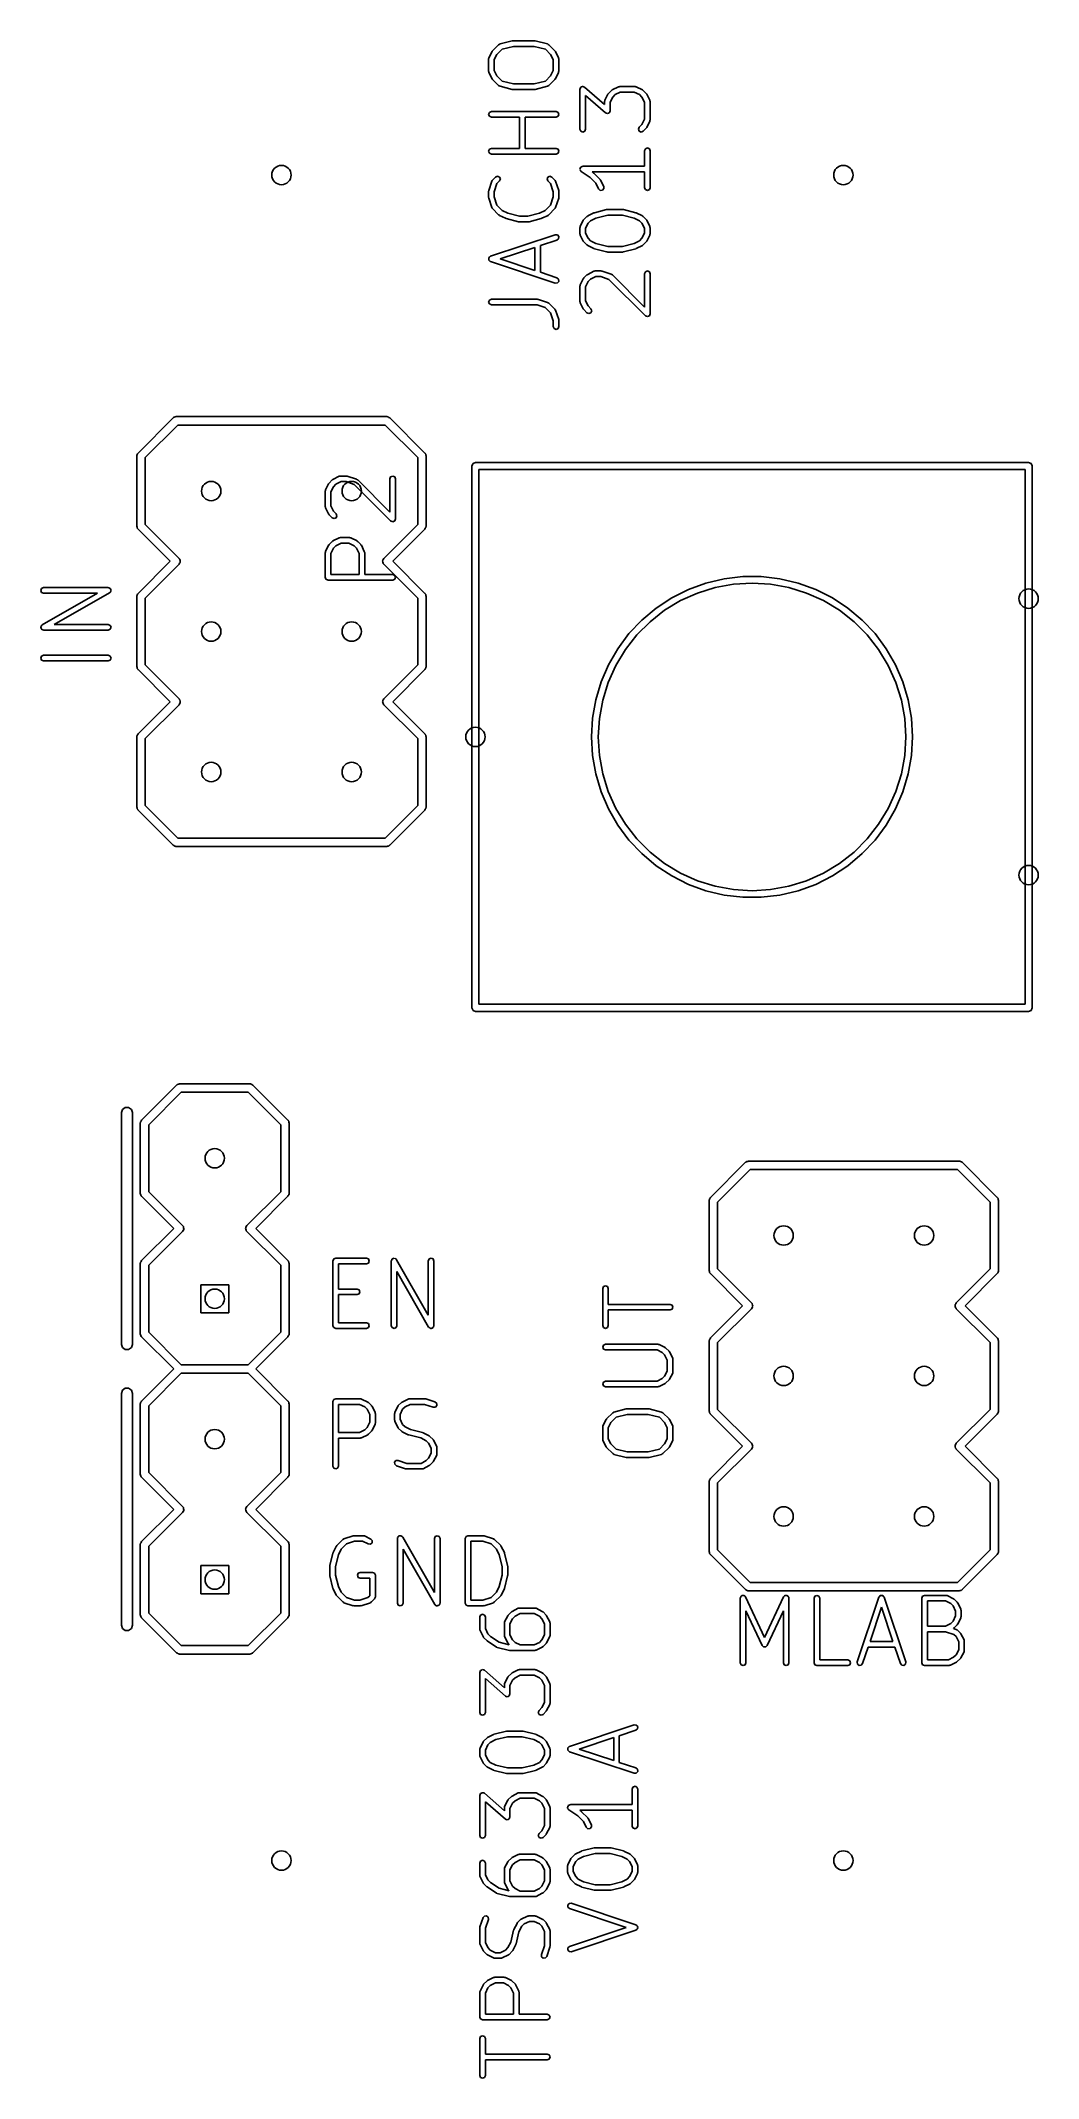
# Model space of a CAD drawing. Extents: x 5.48 to 6.19, y -4.89 to -3.44.
import ezdxf

# ---------------------------------------------------------------- set-up
doc = ezdxf.new("R2010")
doc.units = 0
doc.header["$MEASUREMENT"] = 0
doc.layers.add('BLACK', color=7, linetype='CONTINUOUS')

msp = doc.modelspace()

# ---------------------------------------------------------------- linework, layer by layer
at = {"layer": 'BLACK', "linetype": 'CONTINUOUS'}
for p, q in [((5.794, -3.4513), (5.7942, -3.4509)), ((5.794, -3.4601), (5.794, -3.4513)), ((5.7942, -3.4505), (5.7964, -3.4461)), ((5.7942, -3.4509), (5.7942, -3.4505)), ((5.7964, -3.4461), (5.7966, -3.4459)), ((5.7966, -3.4459), (5.7968, -3.4456)), ((5.7968, -3.4456), (5.8011, -3.4412)), ((5.7998, -3.4481), (5.798, -3.4518)), ((5.798, -3.4518), (5.798, -3.4596)), ((5.8036, -3.4444), (5.7998, -3.4481)), ((5.8011, -3.4412), (5.8016, -3.441)), ((5.8016, -3.441), (5.8021, -3.4406)), ((5.8021, -3.4406), (5.8108, -3.4385)), ((5.8116, -3.4424), (5.8036, -3.4444)), ((5.8108, -3.4385), (5.8111, -3.4385)), ((5.8111, -3.4385), (5.8113, -3.4384)), ((5.8113, -3.4384), (5.8266, -3.4384)), ((5.8264, -3.4424), (5.8116, -3.4424)), ((5.8344, -3.4444), (5.8264, -3.4424)), ((5.8266, -3.4384), (5.8269, -3.4385)), ((5.8269, -3.4385), (5.8271, -3.4385)), ((5.8271, -3.4385), (5.8359, -3.4406)), ((5.8381, -3.4481), (5.8344, -3.4444)), ((5.8359, -3.4406), (5.8363, -3.441)), ((5.8363, -3.441), (5.8368, -3.4412)), ((5.8368, -3.4412), (5.8412, -3.4456)), ((5.84, -3.4518), (5.8381, -3.4481)), ((5.84, -3.4596), (5.84, -3.4518)), ((5.8412, -3.4456), (5.8413, -3.4459)), ((5.8413, -3.4459), (5.8416, -3.4461)), ((5.8416, -3.4461), (5.8438, -3.4505)), ((5.8438, -3.4505), (5.8438, -3.4509)), ((5.8438, -3.4509), (5.844, -3.4513)), ((5.844, -3.4513), (5.844, -3.4601)), ((5.7942, -3.4605), (5.794, -3.4601)), ((5.7942, -3.461), (5.7942, -3.4605)), ((5.7964, -3.4654), (5.7942, -3.461)), ((5.7966, -3.4656), (5.7964, -3.4654)), ((5.7968, -3.4659), (5.7966, -3.4656)), ((5.8011, -3.4703), (5.7968, -3.4659)), ((5.798, -3.4596), (5.7998, -3.4633)), ((5.7998, -3.4633), (5.8036, -3.4671)), ((5.8344, -3.4671), (5.8381, -3.4633)), ((5.8412, -3.4659), (5.8368, -3.4703)), ((5.8381, -3.4633), (5.84, -3.4596)), ((5.8413, -3.4656), (5.8412, -3.4659)), ((5.8416, -3.4654), (5.8413, -3.4656)), ((5.8438, -3.461), (5.8416, -3.4654)), ((5.844, -3.4601), (5.8438, -3.4605)), ((5.8438, -3.4605), (5.8438, -3.461)), ((5.8016, -3.4705), (5.8011, -3.4703)), ((5.8021, -3.4708), (5.8016, -3.4705)), ((5.8108, -3.473), (5.8021, -3.4708)), ((5.8036, -3.4671), (5.8116, -3.4691)), ((5.8111, -3.473), (5.8108, -3.473)), ((5.8113, -3.4731), (5.8111, -3.473)), ((5.8266, -3.4731), (5.8113, -3.4731)), ((5.8116, -3.4691), (5.8264, -3.4691)), ((5.8264, -3.4691), (5.8344, -3.4671)), ((5.8269, -3.473), (5.8266, -3.4731)), ((5.8271, -3.473), (5.8269, -3.473)), ((5.8359, -3.4708), (5.8271, -3.473)), ((5.8363, -3.4705), (5.8359, -3.4708)), ((5.8368, -3.4703), (5.8363, -3.4705)), ((5.859, -3.4729), (5.8593, -3.4722)), ((5.859, -3.5014), (5.859, -3.4729)), ((5.8593, -3.4722), (5.8595, -3.4716)), ((5.8595, -3.4716), (5.8595, -3.4715)), ((5.8595, -3.4715), (5.8596, -3.4715)), ((5.8596, -3.4715), (5.8602, -3.4712)), ((5.8602, -3.4712), (5.8608, -3.4709)), ((5.8608, -3.4709), (5.8609, -3.4709)), ((5.8609, -3.4709), (5.861, -3.4709)), ((5.861, -3.4709), (5.8616, -3.4712)), ((5.8616, -3.4712), (5.8623, -3.4714)), ((5.8623, -3.4714), (5.8765, -3.4838)), ((5.8772, -3.4897), (5.863, -3.4773)), ((5.863, -3.4773), (5.863, -3.5014)), ((5.8765, -3.4817), (5.8767, -3.4812)), ((5.8767, -3.4808), (5.8789, -3.4764)), ((5.8767, -3.4812), (5.8767, -3.4808)), ((5.8789, -3.4764), (5.8792, -3.4762)), ((5.8792, -3.4762), (5.8793, -3.4759)), ((5.8793, -3.4759), (5.8815, -3.4737)), ((5.8823, -3.4785), (5.8805, -3.4821)), ((5.8815, -3.4737), (5.8818, -3.4735)), ((5.8818, -3.4735), (5.882, -3.4733)), ((5.882, -3.4733), (5.8864, -3.4711)), ((5.8841, -3.4767), (5.8823, -3.4785)), ((5.8877, -3.4749), (5.8841, -3.4767)), ((5.8864, -3.4711), (5.8868, -3.4711)), ((5.8868, -3.4711), (5.8873, -3.4709)), ((5.8873, -3.4709), (5.8982, -3.4709)), ((5.8977, -3.4749), (5.8877, -3.4749)), ((5.9014, -3.4767), (5.8977, -3.4749)), ((5.8982, -3.4709), (5.8987, -3.4711)), ((5.8987, -3.4711), (5.8991, -3.4711)), ((5.8991, -3.4711), (5.9035, -3.4733)), ((5.9031, -3.4785), (5.9014, -3.4767)), ((5.905, -3.4821), (5.9031, -3.4785)), ((5.9035, -3.4733), (5.9037, -3.4735)), ((5.9037, -3.4735), (5.904, -3.4737)), ((5.904, -3.4737), (5.9062, -3.4759)), ((5.9062, -3.4759), (5.9063, -3.4762)), ((5.9063, -3.4762), (5.9066, -3.4764)), ((5.9066, -3.4764), (5.9088, -3.4808)), ((5.9088, -3.4808), (5.9088, -3.4812)), ((5.9088, -3.4812), (5.909, -3.4817)), ((5.794, -3.4908), (5.7946, -3.4894)), ((5.7946, -3.4922), (5.794, -3.4908)), ((5.7946, -3.4894), (5.796, -3.4888)), ((5.796, -3.4928), (5.7946, -3.4922)), ((5.796, -3.4888), (5.842, -3.4888)), ((5.8159, -3.4928), (5.796, -3.4928)), ((5.8159, -3.5151), (5.8159, -3.4928)), ((5.842, -3.4928), (5.8199, -3.4928)), ((5.8199, -3.4928), (5.8199, -3.5151)), ((5.842, -3.4888), (5.8434, -3.4894)), ((5.8434, -3.4922), (5.842, -3.4928)), ((5.8434, -3.4894), (5.844, -3.4908)), ((5.844, -3.4908), (5.8434, -3.4922)), ((5.8765, -3.4838), (5.8765, -3.4817)), ((5.8779, -3.49), (5.8772, -3.4897)), ((5.8785, -3.4902), (5.8779, -3.49)), ((5.8786, -3.4902), (5.8785, -3.4902)), ((5.8793, -3.4899), (5.8786, -3.4902)), ((5.8786, -3.4902), (5.8786, -3.4902)), ((5.8799, -3.4896), (5.8793, -3.4899)), ((5.88, -3.4895), (5.8799, -3.4896)), ((5.8799, -3.4896), (5.8799, -3.4896)), ((5.8802, -3.4889), (5.88, -3.4895)), ((5.8805, -3.4882), (5.8802, -3.4889)), ((5.8805, -3.4821), (5.8805, -3.4882)), ((5.9031, -3.498), (5.905, -3.4943)), ((5.905, -3.4943), (5.905, -3.4821)), ((5.9088, -3.4957), (5.9066, -3.5001)), ((5.909, -3.4948), (5.9088, -3.4952)), ((5.9088, -3.4952), (5.9088, -3.4957)), ((5.909, -3.4817), (5.909, -3.4948)), ((5.8596, -3.5028), (5.859, -3.5014)), ((5.861, -3.5034), (5.8596, -3.5028)), ((5.8624, -3.5028), (5.861, -3.5034)), ((5.863, -3.5014), (5.8624, -3.5028)), ((5.9006, -3.5014), (5.9012, -3.5)), ((5.9012, -3.5028), (5.9006, -3.5014)), ((5.9012, -3.5), (5.9031, -3.498)), ((5.9026, -3.5034), (5.9012, -3.5028)), ((5.904, -3.5028), (5.9026, -3.5034)), ((5.9062, -3.5006), (5.904, -3.5028)), ((5.9063, -3.5003), (5.9062, -3.5006)), ((5.9066, -3.5001), (5.9063, -3.5003)), ((5.794, -3.5171), (5.7946, -3.5156)), ((5.7946, -3.5185), (5.794, -3.5171)), ((5.7946, -3.5156), (5.796, -3.5151)), ((5.796, -3.5191), (5.7946, -3.5185)), ((5.796, -3.5151), (5.8159, -3.5151)), ((5.8179, -3.5191), (5.796, -3.5191)), ((5.842, -3.5191), (5.8179, -3.5191)), ((5.8199, -3.5151), (5.842, -3.5151)), ((5.842, -3.5151), (5.8434, -3.5156)), ((5.8434, -3.5185), (5.842, -3.5191)), ((5.8434, -3.5156), (5.844, -3.5171)), ((5.844, -3.5171), (5.8434, -3.5185)), ((5.905, -3.5167), (5.9056, -3.5153)), ((5.905, -3.5278), (5.905, -3.5167)), ((5.9056, -3.5153), (5.907, -3.5147)), ((5.907, -3.5147), (5.9084, -3.5153)), ((5.9084, -3.5153), (5.909, -3.5167)), ((5.909, -3.5167), (5.909, -3.543)), ((5.7941, -3.5449), (5.7963, -3.5383)), ((5.7963, -3.5383), (5.7966, -3.538)), ((5.7966, -3.538), (5.7968, -3.5376)), ((5.7968, -3.5376), (5.7989, -3.5354)), ((5.7989, -3.5354), (5.8004, -3.5348)), ((5.8018, -3.5382), (5.7999, -3.54)), ((5.8004, -3.5348), (5.8018, -3.5354)), ((5.8018, -3.5354), (5.8024, -3.5368)), ((5.8024, -3.5368), (5.8018, -3.5382)), ((5.8356, -3.5368), (5.8362, -3.5354)), ((5.8362, -3.5382), (5.8356, -3.5368)), ((5.8362, -3.5354), (5.8376, -3.5348)), ((5.838, -3.54), (5.8362, -3.5382)), ((5.8376, -3.5348), (5.839, -3.5354)), ((5.839, -3.5354), (5.8412, -3.5376)), ((5.8412, -3.5376), (5.8414, -3.538)), ((5.8414, -3.538), (5.8417, -3.5383)), ((5.8417, -3.5383), (5.8439, -3.5449)), ((5.859, -3.5298), (5.8592, -3.5293)), ((5.8591, -3.53), (5.859, -3.5298)), ((5.859, -3.5302), (5.8591, -3.53)), ((5.8593, -3.5307), (5.859, -3.5302)), ((5.8592, -3.5293), (5.8593, -3.5287)), ((5.8593, -3.5287), (5.8595, -3.5286)), ((5.8596, -3.5313), (5.8593, -3.5307)), ((5.8595, -3.5286), (5.8596, -3.5284)), ((5.8596, -3.5284), (5.8601, -3.5282)), ((5.8598, -3.5313), (5.8596, -3.5313)), ((5.8599, -3.5315), (5.8598, -3.5313)), ((5.8663, -3.5358), (5.8599, -3.5315)), ((5.8601, -3.5282), (5.8606, -3.5279)), ((5.8606, -3.5279), (5.8608, -3.5279)), ((5.8608, -3.5279), (5.861, -3.5278)), ((5.861, -3.5278), (5.905, -3.5278)), ((5.8703, -3.5398), (5.8663, -3.5358)), ((5.905, -3.5318), (5.8676, -3.5318)), ((5.8676, -3.5318), (5.8687, -3.5326)), ((5.8687, -3.5326), (5.8688, -3.5327)), ((5.8688, -3.5327), (5.869, -3.5328)), ((5.869, -3.5328), (5.8733, -3.5372)), ((5.8733, -3.5372), (5.8735, -3.5375)), ((5.8735, -3.5375), (5.8737, -3.5377)), ((5.8737, -3.5377), (5.8759, -3.5421)), ((5.905, -3.543), (5.905, -3.5318)), ((5.794, -3.5455), (5.7941, -3.5452)), ((5.794, -3.5499), (5.794, -3.5455)), ((5.7941, -3.5502), (5.794, -3.5499)), ((5.7941, -3.5452), (5.7941, -3.5449)), ((5.7941, -3.5505), (5.7941, -3.5502)), ((5.7963, -3.5571), (5.7941, -3.5505)), ((5.7999, -3.54), (5.798, -3.5459)), ((5.798, -3.5459), (5.798, -3.5496)), ((5.798, -3.5496), (5.7999, -3.5554)), ((5.84, -3.5459), (5.838, -3.54)), ((5.838, -3.5554), (5.84, -3.5496)), ((5.84, -3.5496), (5.84, -3.5459)), ((5.8439, -3.5505), (5.8417, -3.5571)), ((5.8439, -3.5449), (5.8439, -3.5452)), ((5.8439, -3.5452), (5.844, -3.5455)), ((5.844, -3.5499), (5.8439, -3.5502)), ((5.8439, -3.5502), (5.8439, -3.5505)), ((5.844, -3.5455), (5.844, -3.5499)), ((5.8723, -3.5439), (5.8703, -3.5398)), ((5.8735, -3.5449), (5.8723, -3.5439)), ((5.875, -3.5448), (5.8735, -3.5449)), ((5.876, -3.5436), (5.875, -3.5448)), ((5.8759, -3.5421), (5.876, -3.5436)), ((5.9056, -3.5444), (5.905, -3.543)), ((5.907, -3.545), (5.9056, -3.5444)), ((5.9084, -3.5444), (5.907, -3.545)), ((5.909, -3.543), (5.9084, -3.5444)), ((5.7966, -3.5575), (5.7963, -3.5571)), ((5.7968, -3.5579), (5.7966, -3.5575)), ((5.8011, -3.5623), (5.7968, -3.5579)), ((5.7999, -3.5554), (5.8037, -3.5592)), ((5.8014, -3.5624), (5.8011, -3.5623)), ((5.8017, -3.5627), (5.8014, -3.5624)), ((5.806, -3.5648), (5.8017, -3.5627)), ((5.8037, -3.5592), (5.8076, -3.5612)), ((5.8063, -3.5649), (5.806, -3.5648)), ((5.8064, -3.565), (5.8063, -3.5649)), ((5.8152, -3.5672), (5.8064, -3.565)), ((5.8076, -3.5612), (5.8159, -3.5633)), ((5.8155, -3.5672), (5.8152, -3.5672)), ((5.8157, -3.5673), (5.8155, -3.5672)), ((5.8223, -3.5673), (5.8157, -3.5673)), ((5.8159, -3.5633), (5.822, -3.5633)), ((5.822, -3.5633), (5.8303, -3.5612)), ((5.8225, -3.5672), (5.8223, -3.5673)), ((5.8228, -3.5672), (5.8225, -3.5672)), ((5.8315, -3.565), (5.8228, -3.5672)), ((5.8303, -3.5612), (5.8342, -3.5592)), ((5.8317, -3.5649), (5.8315, -3.565)), ((5.8319, -3.5648), (5.8317, -3.5649)), ((5.8363, -3.5627), (5.8319, -3.5648)), ((5.8342, -3.5592), (5.838, -3.5554)), ((5.8365, -3.5624), (5.8363, -3.5627)), ((5.8368, -3.5623), (5.8365, -3.5624)), ((5.8412, -3.5579), (5.8368, -3.5623)), ((5.8414, -3.5575), (5.8412, -3.5579)), ((5.8417, -3.5571), (5.8414, -3.5575)), ((5.8592, -3.5706), (5.8614, -3.5662)), ((5.8614, -3.5662), (5.8616, -3.566)), ((5.8616, -3.566), (5.8618, -3.5657)), ((5.8618, -3.5657), (5.8639, -3.5635)), ((5.8648, -3.5683), (5.863, -3.5719)), ((5.8639, -3.5635), (5.8643, -3.5634)), ((5.8643, -3.5634), (5.8645, -3.5631)), ((5.8645, -3.5631), (5.8688, -3.5609)), ((5.8665, -3.5665), (5.8648, -3.5683)), ((5.8704, -3.5646), (5.8665, -3.5665)), ((5.8688, -3.5609), (5.8691, -3.5609)), ((5.8691, -3.5609), (5.8693, -3.5608)), ((5.8693, -3.5608), (5.878, -3.5586)), ((5.8788, -3.5625), (5.8704, -3.5646)), ((5.878, -3.5586), (5.8783, -3.5586)), ((5.8783, -3.5586), (5.8785, -3.5585)), ((5.8785, -3.5585), (5.8895, -3.5585)), ((5.8892, -3.5625), (5.8788, -3.5625)), ((5.8975, -3.5646), (5.8892, -3.5625)), ((5.8895, -3.5585), (5.8897, -3.5586)), ((5.8897, -3.5586), (5.8899, -3.5586)), ((5.8899, -3.5586), (5.8987, -3.5608)), ((5.9014, -3.5665), (5.8975, -3.5646)), ((5.8987, -3.5608), (5.8989, -3.5609)), ((5.8989, -3.5609), (5.8991, -3.5609)), ((5.8991, -3.5609), (5.9035, -3.5631)), ((5.9031, -3.5683), (5.9014, -3.5665)), ((5.905, -3.5719), (5.9031, -3.5683)), ((5.9035, -3.5631), (5.9037, -3.5634)), ((5.9037, -3.5634), (5.904, -3.5635)), ((5.904, -3.5635), (5.9062, -3.5657)), ((5.9062, -3.5657), (5.9063, -3.566)), ((5.9063, -3.566), (5.9066, -3.5662)), ((5.9066, -3.5662), (5.9088, -3.5706)), ((5.7954, -3.5918), (5.8414, -3.5765)), ((5.8426, -3.5803), (5.8308, -3.5842)), ((5.8414, -3.5765), (5.8429, -3.5766)), ((5.8438, -3.5793), (5.8426, -3.5803)), ((5.8429, -3.5766), (5.8439, -3.5778)), ((5.8439, -3.5778), (5.8438, -3.5793)), ((5.859, -3.5715), (5.8592, -3.571)), ((5.859, -3.5758), (5.859, -3.5715)), ((5.8592, -3.5763), (5.859, -3.5758)), ((5.8592, -3.571), (5.8592, -3.5706)), ((5.8592, -3.5767), (5.8592, -3.5763)), ((5.8614, -3.5811), (5.8592, -3.5767)), ((5.8616, -3.5813), (5.8614, -3.5811)), ((5.8618, -3.5816), (5.8616, -3.5813)), ((5.8639, -3.5838), (5.8618, -3.5816)), ((5.863, -3.5719), (5.863, -3.5754)), ((5.863, -3.5754), (5.8648, -3.579)), ((5.8648, -3.579), (5.8665, -3.5808)), ((5.8665, -3.5808), (5.8704, -3.5827)), ((5.8704, -3.5827), (5.8788, -3.5848)), ((5.8892, -3.5848), (5.8975, -3.5827)), ((5.8975, -3.5827), (5.9014, -3.5808)), ((5.9014, -3.5808), (5.9031, -3.579)), ((5.9031, -3.579), (5.905, -3.5754)), ((5.9062, -3.5816), (5.904, -3.5838)), ((5.905, -3.5754), (5.905, -3.5719)), ((5.9063, -3.5813), (5.9062, -3.5816)), ((5.9066, -3.5811), (5.9063, -3.5813)), ((5.9088, -3.5767), (5.9066, -3.5811)), ((5.9088, -3.5706), (5.9088, -3.571)), ((5.9088, -3.571), (5.909, -3.5715)), ((5.909, -3.5758), (5.9088, -3.5763)), ((5.9088, -3.5763), (5.9088, -3.5767)), ((5.909, -3.5715), (5.909, -3.5758)), ((5.7941, -3.5931), (5.7942, -3.593)), ((5.7941, -3.5937), (5.7941, -3.5931)), ((5.7941, -3.5944), (5.7941, -3.5937)), ((5.7942, -3.5945), (5.7941, -3.5944)), ((5.7942, -3.5928), (5.7947, -3.5924)), ((5.7942, -3.593), (5.7942, -3.5928)), ((5.7942, -3.5946), (5.7942, -3.5945)), ((5.7947, -3.595), (5.7942, -3.5946)), ((5.7947, -3.5924), (5.7951, -3.5919)), ((5.7951, -3.5955), (5.7947, -3.595)), ((5.7951, -3.5919), (5.7952, -3.5919)), ((5.7952, -3.5955), (5.7951, -3.5955)), ((5.7952, -3.5919), (5.7954, -3.5918)), ((5.7954, -3.5956), (5.7952, -3.5955)), ((5.8414, -3.611), (5.7954, -3.5956)), ((5.8268, -3.5855), (5.8023, -3.5937)), ((5.8023, -3.5937), (5.8268, -3.6019)), ((5.8268, -3.6019), (5.8268, -3.5855)), ((5.8308, -3.5842), (5.8308, -3.6032)), ((5.8643, -3.584), (5.8639, -3.5838)), ((5.8645, -3.5842), (5.8643, -3.584)), ((5.8688, -3.5864), (5.8645, -3.5842)), ((5.8691, -3.5864), (5.8688, -3.5864)), ((5.8693, -3.5865), (5.8691, -3.5864)), ((5.878, -3.5887), (5.8693, -3.5865)), ((5.8783, -3.5887), (5.878, -3.5887)), ((5.8785, -3.5888), (5.8783, -3.5887)), ((5.8895, -3.5888), (5.8785, -3.5888)), ((5.8788, -3.5848), (5.8892, -3.5848)), ((5.8897, -3.5887), (5.8895, -3.5888)), ((5.8899, -3.5887), (5.8897, -3.5887)), ((5.8987, -3.5865), (5.8899, -3.5887)), ((5.8989, -3.5864), (5.8987, -3.5865)), ((5.8991, -3.5864), (5.8989, -3.5864)), ((5.9035, -3.5842), (5.8991, -3.5864)), ((5.9037, -3.584), (5.9035, -3.5842)), ((5.904, -3.5838), (5.9037, -3.584)), ((5.8308, -3.6032), (5.8426, -3.6072)), ((5.8429, -3.6108), (5.8414, -3.611)), ((5.8426, -3.6072), (5.8438, -3.6082)), ((5.8439, -3.6097), (5.8429, -3.6108)), ((5.8438, -3.6082), (5.8439, -3.6097)), ((5.8592, -3.6122), (5.8614, -3.6078)), ((5.8614, -3.6078), (5.8616, -3.6076)), ((5.8616, -3.6076), (5.8618, -3.6073)), ((5.8618, -3.6073), (5.8639, -3.6051)), ((5.8648, -3.6099), (5.863, -3.6136)), ((5.8639, -3.6051), (5.8643, -3.605)), ((5.8643, -3.605), (5.8645, -3.6047)), ((5.8645, -3.6047), (5.8688, -3.6025)), ((5.8665, -3.6082), (5.8648, -3.6099)), ((5.8702, -3.6063), (5.8665, -3.6082)), ((5.8688, -3.6025), (5.8693, -3.6025)), ((5.8693, -3.6025), (5.8697, -3.6023)), ((5.8697, -3.6023), (5.8741, -3.6023)), ((5.8738, -3.6063), (5.8702, -3.6063)), ((5.8796, -3.6083), (5.8738, -3.6063)), ((5.8741, -3.6023), (5.8744, -3.6024)), ((5.8744, -3.6024), (5.8748, -3.6024)), ((5.8748, -3.6024), (5.8813, -3.6046)), ((5.9056, -3.6342), (5.8796, -3.6083)), ((5.8813, -3.6046), (5.8817, -3.6049)), ((5.8817, -3.6049), (5.8821, -3.6051)), ((5.8821, -3.6051), (5.905, -3.628)), ((5.905, -3.6043), (5.9056, -3.6029)), ((5.905, -3.628), (5.905, -3.6043)), ((5.9056, -3.6029), (5.907, -3.6023)), ((5.907, -3.6023), (5.9084, -3.6029)), ((5.9084, -3.6029), (5.909, -3.6043)), ((5.909, -3.6043), (5.909, -3.6328)), ((5.794, -3.6244), (5.7946, -3.623)), ((5.7946, -3.6258), (5.794, -3.6244)), ((5.7946, -3.623), (5.796, -3.6224)), ((5.796, -3.6264), (5.7946, -3.6258)), ((5.796, -3.6224), (5.8288, -3.6224)), ((5.8285, -3.6264), (5.796, -3.6264)), ((5.8343, -3.6283), (5.8285, -3.6264)), ((5.8288, -3.6224), (5.8291, -3.6225)), ((5.8291, -3.6225), (5.8295, -3.6225)), ((5.8295, -3.6225), (5.836, -3.6247)), ((5.836, -3.6247), (5.8364, -3.625)), ((5.8364, -3.625), (5.8368, -3.6252)), ((5.8368, -3.6252), (5.8412, -3.6296)), ((5.859, -3.6131), (5.8592, -3.6127)), ((5.859, -3.624), (5.859, -3.6131)), ((5.8592, -3.6245), (5.859, -3.624)), ((5.8592, -3.6127), (5.8592, -3.6122)), ((5.8592, -3.6249), (5.8592, -3.6245)), ((5.8614, -3.6293), (5.8592, -3.6249)), ((5.863, -3.6136), (5.863, -3.6236)), ((5.863, -3.6236), (5.8648, -3.6272)), ((5.838, -3.632), (5.8343, -3.6283)), ((5.84, -3.6379), (5.838, -3.632)), ((5.84, -3.6419), (5.84, -3.6379)), ((5.8412, -3.6296), (5.8414, -3.63)), ((5.8414, -3.63), (5.8417, -3.6303)), ((5.8417, -3.6303), (5.8439, -3.6369)), ((5.8439, -3.6369), (5.8439, -3.6372)), ((5.8439, -3.6372), (5.844, -3.6375)), ((5.844, -3.6375), (5.844, -3.6419)), ((5.8616, -3.6295), (5.8614, -3.6293)), ((5.8618, -3.6298), (5.8616, -3.6295)), ((5.8639, -3.632), (5.8618, -3.6298)), ((5.8654, -3.6326), (5.8639, -3.632)), ((5.8648, -3.6272), (5.8668, -3.6292)), ((5.8668, -3.632), (5.8654, -3.6326)), ((5.8668, -3.6292), (5.8674, -3.6306)), ((5.8674, -3.6306), (5.8668, -3.632)), ((5.907, -3.6348), (5.9056, -3.6342)), ((5.9084, -3.6342), (5.907, -3.6348)), ((5.909, -3.6328), (5.9084, -3.6342)), ((5.8406, -3.6433), (5.84, -3.6419)), ((5.842, -3.6439), (5.8406, -3.6433)), ((5.8434, -3.6433), (5.842, -3.6439)), ((5.844, -3.6419), (5.8434, -3.6433)), ((5.5444, -3.7319), (5.5694, -3.7069)), ((5.5727, -3.712), (5.5495, -3.7352)), ((5.5694, -3.7069), (5.5695, -3.7068)), ((5.5695, -3.7068), (5.5696, -3.7067)), ((5.5696, -3.7067), (5.5697, -3.7067)), ((5.5697, -3.7067), (5.5702, -3.7063)), ((5.5702, -3.7063), (5.5709, -3.7062)), ((5.5709, -3.7062), (5.5715, -3.706)), ((5.5715, -3.706), (5.7215, -3.706)), ((5.7203, -3.712), (5.5727, -3.712)), ((5.7435, -3.7352), (5.7203, -3.712)), ((5.7215, -3.706), (5.7217, -3.706)), ((5.7217, -3.706), (5.7218, -3.706)), ((5.7218, -3.706), (5.7219, -3.7061)), ((5.7219, -3.7061), (5.7225, -3.7062)), ((5.7225, -3.7062), (5.723, -3.7066)), ((5.723, -3.7066), (5.7236, -3.7069)), ((5.7236, -3.7069), (5.7486, -3.7319)), ((5.5435, -3.7337), (5.5436, -3.7336)), ((5.5435, -3.7338), (5.5435, -3.7337)), ((5.5435, -3.734), (5.5435, -3.7338)), ((5.5435, -3.784), (5.5435, -3.734)), ((5.5436, -3.7336), (5.5437, -3.733)), ((5.5437, -3.733), (5.5441, -3.7325)), ((5.5441, -3.7325), (5.5444, -3.7319)), ((5.5495, -3.7352), (5.5495, -3.7828)), ((5.7435, -3.7828), (5.7435, -3.7352)), ((5.7486, -3.7319), (5.7487, -3.732)), ((5.7487, -3.732), (5.7488, -3.7321)), ((5.7488, -3.7321), (5.7488, -3.7322)), ((5.7488, -3.7322), (5.7492, -3.7327)), ((5.7492, -3.7327), (5.7493, -3.7334)), ((5.7493, -3.7334), (5.7495, -3.734)), ((5.7495, -3.734), (5.7495, -3.784)), ((5.7821, -3.7411), (5.7829, -3.7393)), ((5.7821, -4.1269), (5.7821, -3.7411)), ((5.7829, -3.7393), (5.7846, -3.7386)), ((5.7846, -3.7386), (6.1784, -3.7386)), ((6.1784, -3.7386), (6.1801, -3.7393)), ((6.1801, -3.7393), (6.1809, -3.7411)), ((6.1809, -3.7411), (6.1809, -4.1269)), ((5.6779, -3.7582), (5.6801, -3.7538)), ((5.6801, -3.7538), (5.6803, -3.7536)), ((5.6803, -3.7536), (5.6804, -3.7533)), ((5.6804, -3.7533), (5.6826, -3.7511)), ((5.6835, -3.7559), (5.6817, -3.7596)), ((5.6826, -3.7511), (5.6829, -3.751)), ((5.6829, -3.751), (5.6831, -3.7507)), ((5.6831, -3.7507), (5.6875, -3.7485)), ((5.6852, -3.7542), (5.6835, -3.7559)), ((5.6889, -3.7523), (5.6852, -3.7542)), ((5.6875, -3.7485), (5.688, -3.7485)), ((5.688, -3.7485), (5.6884, -3.7483)), ((5.6884, -3.7483), (5.6928, -3.7483)), ((5.6925, -3.7523), (5.6889, -3.7523)), ((5.6983, -3.7543), (5.6925, -3.7523)), ((5.6928, -3.7483), (5.6931, -3.7484)), ((5.6931, -3.7484), (5.6934, -3.7484)), ((5.6934, -3.7484), (5.7, -3.7506)), ((5.7242, -3.7802), (5.6983, -3.7543)), ((5.7, -3.7506), (5.7004, -3.7509)), ((5.7004, -3.7509), (5.7008, -3.7511)), ((5.7008, -3.7511), (5.7237, -3.774)), ((5.7237, -3.7503), (5.7242, -3.7489)), ((5.7237, -3.774), (5.7237, -3.7503)), ((5.7242, -3.7489), (5.7257, -3.7483)), ((5.7257, -3.7483), (5.7271, -3.7489)), ((5.7271, -3.7489), (5.7277, -3.7503)), ((5.7277, -3.7503), (5.7277, -3.7788)), ((5.7871, -3.7436), (5.7871, -4.1244)), ((6.1759, -3.7436), (5.7871, -3.7436)), ((6.1759, -4.1244), (6.1759, -3.7436)), ((5.6777, -3.7591), (5.6778, -3.7587)), ((5.6777, -3.77), (5.6777, -3.7591)), ((5.6778, -3.7705), (5.6777, -3.77)), ((5.6778, -3.7587), (5.6779, -3.7582)), ((5.6779, -3.7709), (5.6778, -3.7705)), ((5.6801, -3.7753), (5.6779, -3.7709)), ((5.6817, -3.7596), (5.6817, -3.7696)), ((5.6817, -3.7696), (5.6835, -3.7732)), ((5.5437, -3.7846), (5.5435, -3.784)), ((5.5438, -3.7853), (5.5437, -3.7846)), ((5.5442, -3.7858), (5.5438, -3.7853)), ((5.5442, -3.7859), (5.5442, -3.7858)), ((5.5443, -3.786), (5.5442, -3.7859)), ((5.5444, -3.7861), (5.5443, -3.786)), ((5.5495, -3.7828), (5.5736, -3.8069)), ((5.6803, -3.7755), (5.6801, -3.7753)), ((5.6804, -3.7758), (5.6803, -3.7755)), ((5.6826, -3.778), (5.6804, -3.7758)), ((5.684, -3.7786), (5.6826, -3.778)), ((5.6835, -3.7732), (5.6855, -3.7752)), ((5.6855, -3.778), (5.684, -3.7786)), ((5.6855, -3.7752), (5.686, -3.7766)), ((5.686, -3.7766), (5.6855, -3.778)), ((5.7194, -3.8069), (5.7435, -3.7828)), ((5.7257, -3.7808), (5.7242, -3.7802)), ((5.7271, -3.7802), (5.7257, -3.7808)), ((5.7277, -3.7788), (5.7271, -3.7802)), ((5.7489, -3.7855), (5.7486, -3.7861)), ((5.7493, -3.785), (5.7489, -3.7855)), ((5.7494, -3.7844), (5.7493, -3.785)), ((5.7495, -3.7843), (5.7494, -3.7844)), ((5.7495, -3.784), (5.7495, -3.7842)), ((5.7495, -3.7842), (5.7495, -3.7843)), ((5.5673, -3.809), (5.5444, -3.7861)), ((5.6779, -3.802), (5.6801, -3.7976)), ((5.6801, -3.7976), (5.6803, -3.7974)), ((5.6803, -3.7974), (5.6804, -3.7971)), ((5.6804, -3.7971), (5.6826, -3.7949)), ((5.6835, -3.7997), (5.6817, -3.8034)), ((5.6826, -3.7949), (5.6829, -3.7948)), ((5.6829, -3.7948), (5.6831, -3.7945)), ((5.6831, -3.7945), (5.6875, -3.7923)), ((5.6852, -3.798), (5.6835, -3.7997)), ((5.6889, -3.7961), (5.6852, -3.798)), ((5.6875, -3.7923), (5.688, -3.7923)), ((5.688, -3.7923), (5.6884, -3.7921)), ((5.6884, -3.7921), (5.695, -3.7921)), ((5.6945, -3.7961), (5.6889, -3.7961)), ((5.6982, -3.798), (5.6945, -3.7961)), ((5.695, -3.7921), (5.6954, -3.7923)), ((5.6954, -3.7923), (5.6959, -3.7923)), ((5.6959, -3.7923), (5.7003, -3.7945)), ((5.6999, -3.7997), (5.6982, -3.798)), ((5.7018, -3.8034), (5.6999, -3.7997)), ((5.7003, -3.7945), (5.7005, -3.7948)), ((5.7005, -3.7948), (5.7008, -3.7949)), ((5.7008, -3.7949), (5.703, -3.7971)), ((5.703, -3.7971), (5.7031, -3.7974)), ((5.7031, -3.7974), (5.7034, -3.7976)), ((5.7034, -3.7976), (5.7055, -3.802)), ((5.7486, -3.7861), (5.7257, -3.809)), ((5.5444, -3.8319), (5.5673, -3.809)), ((5.5736, -3.8111), (5.5495, -3.8352)), ((5.5736, -3.8069), (5.5738, -3.8072)), ((5.574, -3.8104), (5.5736, -3.8111)), ((5.5738, -3.8072), (5.574, -3.8073)), ((5.574, -3.8073), (5.574, -3.8074)), ((5.574, -3.8074), (5.5742, -3.8077)), ((5.5744, -3.8098), (5.574, -3.8104)), ((5.5742, -3.8077), (5.5743, -3.8085)), ((5.5743, -3.8085), (5.5745, -3.8093)), ((5.5745, -3.8093), (5.5744, -3.8095)), ((5.5744, -3.8095), (5.5744, -3.8098)), ((5.6777, -3.8029), (5.6778, -3.8025)), ((5.6777, -3.8204), (5.6777, -3.8029)), ((5.6778, -3.8025), (5.6779, -3.802)), ((5.6817, -3.8034), (5.6817, -3.8184)), ((5.7018, -3.8184), (5.7018, -3.8034)), ((5.7055, -3.802), (5.7056, -3.8025)), ((5.7056, -3.8025), (5.7058, -3.8029)), ((5.7058, -3.8029), (5.7058, -3.8184)), ((5.7185, -3.8087), (5.7186, -3.8085)), ((5.7187, -3.8095), (5.7185, -3.8087)), ((5.7186, -3.8082), (5.719, -3.8076)), ((5.7186, -3.8085), (5.7186, -3.8082)), ((5.7188, -3.8103), (5.7187, -3.8095)), ((5.719, -3.8106), (5.7188, -3.8103)), ((5.719, -3.8076), (5.7194, -3.8069)), ((5.719, -3.8107), (5.719, -3.8106)), ((5.7192, -3.8108), (5.719, -3.8107)), ((5.7194, -3.8111), (5.7192, -3.8108)), ((5.7435, -3.8352), (5.7194, -3.8111)), ((5.7257, -3.809), (5.7486, -3.8319)), ((5.4752, -3.8297), (5.4757, -3.8283)), ((5.4757, -3.8283), (5.4772, -3.8277)), ((5.4772, -3.8277), (5.5232, -3.8277)), ((5.5232, -3.8277), (5.5234, -3.8278)), ((5.5234, -3.8278), (5.5237, -3.8278)), ((5.5237, -3.8278), (5.5241, -3.8281)), ((5.5241, -3.8281), (5.5246, -3.8283)), ((5.5246, -3.8283), (5.5247, -3.8286)), ((5.5247, -3.8286), (5.5249, -3.8287)), ((5.5249, -3.8287), (5.525, -3.8292)), ((5.525, -3.8292), (5.5252, -3.8297)), ((5.6782, -3.8218), (5.6777, -3.8204)), ((5.6797, -3.8224), (5.6782, -3.8218)), ((5.7038, -3.8224), (5.6797, -3.8224)), ((5.6817, -3.8184), (5.7018, -3.8184)), ((5.7257, -3.8224), (5.7038, -3.8224)), ((5.7058, -3.8184), (5.7257, -3.8184)), ((5.7257, -3.8184), (5.7271, -3.819)), ((5.7271, -3.8218), (5.7257, -3.8224)), ((5.7271, -3.819), (5.7277, -3.8204)), ((5.7277, -3.8204), (5.7271, -3.8218)), ((5.9243, -3.835), (5.9362, -3.829)), ((5.9362, -3.829), (5.9487, -3.8245)), ((5.9553, -3.8277), (5.9427, -3.8316)), ((5.9487, -3.8245), (5.9617, -3.8214)), ((5.9683, -3.8253), (5.9553, -3.8277)), ((5.9617, -3.8214), (5.9749, -3.8199)), ((5.9815, -3.8245), (5.9683, -3.8253)), ((5.9749, -3.8199), (5.9881, -3.8199)), ((5.9947, -3.8253), (5.9815, -3.8245)), ((5.9881, -3.8199), (6.0013, -3.8214)), ((6.0077, -3.8277), (5.9947, -3.8253)), ((6.0013, -3.8214), (6.0143, -3.8245)), ((6.0203, -3.8316), (6.0077, -3.8277)), ((6.0143, -3.8245), (6.0268, -3.829)), ((6.0268, -3.829), (6.0387, -3.835)), ((5.4757, -3.8311), (5.4752, -3.8297)), ((5.4772, -3.8317), (5.4757, -3.8311)), ((5.4762, -3.8543), (5.5156, -3.8317)), ((5.5156, -3.8317), (5.4772, -3.8317)), ((5.5242, -3.8315), (5.4847, -3.854)), ((5.5243, -3.8312), (5.5242, -3.8315)), ((5.5246, -3.8311), (5.5243, -3.8312)), ((5.5248, -3.8307), (5.5246, -3.8311)), ((5.5251, -3.8303), (5.5248, -3.8307)), ((5.5252, -3.8297), (5.5251, -3.83)), ((5.5251, -3.83), (5.5251, -3.8303)), ((5.5435, -3.8337), (5.5436, -3.8336)), ((5.5435, -3.8338), (5.5435, -3.8337)), ((5.5435, -3.834), (5.5435, -3.8338)), ((5.5435, -3.884), (5.5435, -3.834)), ((5.5436, -3.8336), (5.5437, -3.833)), ((5.5437, -3.833), (5.5441, -3.8325)), ((5.5441, -3.8325), (5.5444, -3.8319)), ((5.5495, -3.8352), (5.5495, -3.8828)), ((5.7435, -3.8828), (5.7435, -3.8352)), ((5.7486, -3.8319), (5.7487, -3.832)), ((5.7487, -3.832), (5.7488, -3.8321)), ((5.7488, -3.8321), (5.7488, -3.8322)), ((5.7488, -3.8322), (5.7492, -3.8327)), ((5.7492, -3.8327), (5.7493, -3.8334)), ((5.7493, -3.8334), (5.7495, -3.834)), ((5.7495, -3.834), (5.7495, -3.884)), ((5.9031, -3.8509), (5.9132, -3.8423)), ((5.9193, -3.8439), (5.9089, -3.852)), ((5.9132, -3.8423), (5.9243, -3.835)), ((5.9306, -3.837), (5.9193, -3.8439)), ((5.9427, -3.8316), (5.9306, -3.837)), ((6.0324, -3.837), (6.0203, -3.8316)), ((6.0437, -3.8439), (6.0324, -3.837)), ((6.0387, -3.835), (6.0498, -3.8423)), ((6.0541, -3.852), (6.0437, -3.8439)), ((6.0498, -3.8423), (6.0599, -3.8509)), ((5.4752, -3.8555), (5.4756, -3.8551)), ((5.4753, -3.8558), (5.4752, -3.8555)), ((5.4752, -3.856), (5.4753, -3.8558)), ((5.4754, -3.8565), (5.4752, -3.856)), ((5.4754, -3.857), (5.4754, -3.8565)), ((5.4756, -3.8572), (5.4754, -3.857)), ((5.4756, -3.8551), (5.4757, -3.8546)), ((5.4757, -3.8574), (5.4756, -3.8572)), ((5.4757, -3.8546), (5.476, -3.8545)), ((5.4762, -3.8576), (5.4757, -3.8574)), ((5.476, -3.8545), (5.4762, -3.8543)), ((5.4766, -3.8579), (5.4762, -3.8576)), ((5.4769, -3.8579), (5.4766, -3.8579)), ((5.4772, -3.858), (5.4769, -3.8579)), ((5.5232, -3.858), (5.4772, -3.858)), ((5.4847, -3.854), (5.5232, -3.854)), ((5.5232, -3.854), (5.5246, -3.8546)), ((5.5246, -3.8574), (5.5232, -3.858)), ((5.5246, -3.8546), (5.5252, -3.856)), ((5.5252, -3.856), (5.5246, -3.8574)), ((5.8939, -3.8605), (5.9031, -3.8509)), ((5.9089, -3.852), (5.8995, -3.8614)), ((6.0635, -3.8614), (6.0541, -3.852)), ((6.0599, -3.8509), (6.0691, -3.8605)), ((5.8794, -3.8827), (5.886, -3.8712)), ((5.8914, -3.8718), (5.8845, -3.8831)), ((5.886, -3.8712), (5.8939, -3.8605)), ((5.8995, -3.8614), (5.8914, -3.8718)), ((6.0716, -3.8718), (6.0635, -3.8614)), ((6.0691, -3.8605), (6.077, -3.8712)), ((6.0785, -3.8831), (6.0716, -3.8718)), ((6.077, -3.8712), (6.0836, -3.8827)), ((5.4752, -3.8779), (5.4757, -3.8765)), ((5.4757, -3.8793), (5.4752, -3.8779)), ((5.4757, -3.8765), (5.4772, -3.8759)), ((5.4772, -3.8799), (5.4757, -3.8793)), ((5.4772, -3.8759), (5.5232, -3.8759)), ((5.5232, -3.8799), (5.4772, -3.8799)), ((5.5232, -3.8759), (5.5246, -3.8765)), ((5.5246, -3.8793), (5.5232, -3.8799)), ((5.5246, -3.8765), (5.5252, -3.8779)), ((5.5252, -3.8779), (5.5246, -3.8793)), ((5.5437, -3.8846), (5.5435, -3.884)), ((5.5438, -3.8853), (5.5437, -3.8846)), ((5.5442, -3.8858), (5.5438, -3.8853)), ((5.5442, -3.8859), (5.5442, -3.8858)), ((5.5443, -3.886), (5.5442, -3.8859)), ((5.5444, -3.8861), (5.5443, -3.886)), ((5.5673, -3.909), (5.5444, -3.8861)), ((5.5495, -3.8828), (5.5736, -3.9069)), ((5.7194, -3.9069), (5.7435, -3.8828)), ((5.7486, -3.8861), (5.7257, -3.909)), ((5.7489, -3.8855), (5.7486, -3.8861)), ((5.7493, -3.885), (5.7489, -3.8855)), ((5.7494, -3.8844), (5.7493, -3.885)), ((5.7495, -3.8843), (5.7494, -3.8844)), ((5.7495, -3.884), (5.7495, -3.8842)), ((5.7495, -3.8842), (5.7495, -3.8843)), ((5.8741, -3.8949), (5.8794, -3.8827)), ((5.8845, -3.8831), (5.8791, -3.8952)), ((6.0839, -3.8952), (6.0785, -3.8831)), ((6.0836, -3.8827), (6.0889, -3.8949)), ((5.8703, -3.9076), (5.8741, -3.8949)), ((5.8791, -3.8952), (5.8752, -3.9078)), ((6.0878, -3.9078), (6.0839, -3.8952)), ((6.0889, -3.8949), (6.0927, -3.9076)), ((5.5444, -3.9319), (5.5673, -3.909)), ((5.5736, -3.9111), (5.5495, -3.9352)), ((5.5736, -3.9069), (5.5738, -3.9072)), ((5.574, -3.9104), (5.5736, -3.9111)), ((5.5738, -3.9072), (5.574, -3.9073)), ((5.574, -3.9073), (5.574, -3.9074)), ((5.574, -3.9074), (5.5742, -3.9077)), ((5.5744, -3.9098), (5.574, -3.9104)), ((5.5742, -3.9077), (5.5743, -3.9085)), ((5.5743, -3.9085), (5.5745, -3.9093)), ((5.5745, -3.9093), (5.5744, -3.9095)), ((5.5744, -3.9095), (5.5744, -3.9098)), ((5.7185, -3.9087), (5.7186, -3.9085)), ((5.7187, -3.9095), (5.7185, -3.9087)), ((5.7186, -3.9082), (5.719, -3.9076)), ((5.7186, -3.9085), (5.7186, -3.9082)), ((5.7188, -3.9103), (5.7187, -3.9095)), ((5.719, -3.9106), (5.7188, -3.9103)), ((5.719, -3.9076), (5.7194, -3.9069)), ((5.719, -3.9107), (5.719, -3.9106)), ((5.7192, -3.9108), (5.719, -3.9107)), ((5.7194, -3.9111), (5.7192, -3.9108)), ((5.7435, -3.9352), (5.7194, -3.9111)), ((5.7257, -3.909), (5.7486, -3.9319)), ((5.868, -3.9207), (5.8703, -3.9076)), ((5.8752, -3.9078), (5.8728, -3.9208)), ((6.0902, -3.9208), (6.0878, -3.9078)), ((6.0927, -3.9076), (6.095, -3.9207)), ((5.8672, -3.934), (5.868, -3.9207)), ((5.8728, -3.9208), (5.872, -3.934)), ((6.091, -3.934), (6.0902, -3.9208)), ((6.095, -3.9207), (6.0958, -3.934)), ((5.5435, -3.9337), (5.5436, -3.9336)), ((5.5435, -3.9338), (5.5435, -3.9337)), ((5.5435, -3.934), (5.5435, -3.9338)), ((5.5435, -3.984), (5.5435, -3.934)), ((5.5436, -3.9336), (5.5437, -3.933)), ((5.5437, -3.933), (5.5441, -3.9325)), ((5.5441, -3.9325), (5.5444, -3.9319)), ((5.5495, -3.9352), (5.5495, -3.9828)), ((5.7435, -3.9828), (5.7435, -3.9352)), ((5.7486, -3.9319), (5.7487, -3.932)), ((5.7487, -3.932), (5.7488, -3.9321)), ((5.7488, -3.9321), (5.7488, -3.9322)), ((5.7488, -3.9322), (5.7492, -3.9327)), ((5.7492, -3.9327), (5.7493, -3.9334)), ((5.7493, -3.9334), (5.7495, -3.934)), ((5.7495, -3.934), (5.7495, -3.984)), ((5.868, -3.9473), (5.8672, -3.934)), ((5.872, -3.934), (5.8728, -3.9472)), ((6.0902, -3.9472), (6.091, -3.934)), ((6.0958, -3.934), (6.095, -3.9473)), ((5.8703, -3.9604), (5.868, -3.9473)), ((5.8728, -3.9472), (5.8752, -3.9602)), ((6.0878, -3.9602), (6.0902, -3.9472)), ((6.095, -3.9473), (6.0927, -3.9604)), ((5.8741, -3.9731), (5.8703, -3.9604)), ((5.8794, -3.9853), (5.8741, -3.9731)), ((5.8752, -3.9602), (5.8791, -3.9728)), ((5.8791, -3.9728), (5.8845, -3.9849)), ((6.0785, -3.9849), (6.0839, -3.9728)), ((6.0889, -3.9731), (6.0836, -3.9853)), ((6.0839, -3.9728), (6.0878, -3.9602)), ((6.0927, -3.9604), (6.0889, -3.9731)), ((5.5437, -3.9846), (5.5435, -3.984)), ((5.5438, -3.9853), (5.5437, -3.9846)), ((5.5442, -3.9858), (5.5438, -3.9853)), ((5.5442, -3.9859), (5.5442, -3.9858)), ((5.5443, -3.986), (5.5442, -3.9859)), ((5.5444, -3.9861), (5.5443, -3.986)), ((5.5694, -4.0111), (5.5444, -3.9861)), ((5.5495, -3.9828), (5.5727, -4.006)), ((5.7203, -4.006), (5.7435, -3.9828)), ((5.7486, -3.9861), (5.7236, -4.0111)), ((5.7489, -3.9855), (5.7486, -3.9861)), ((5.7493, -3.985), (5.7489, -3.9855)), ((5.7494, -3.9844), (5.7493, -3.985)), ((5.7495, -3.9843), (5.7494, -3.9844)), ((5.7495, -3.984), (5.7495, -3.9842)), ((5.7495, -3.9842), (5.7495, -3.9843)), ((5.886, -3.9968), (5.8794, -3.9853)), ((5.8845, -3.9849), (5.8914, -3.9962)), ((6.0716, -3.9962), (6.0785, -3.9849)), ((6.0836, -3.9853), (6.077, -3.9968)), ((5.8939, -4.0075), (5.886, -3.9968)), ((5.8914, -3.9962), (5.8995, -4.0066)), ((6.0635, -4.0066), (6.0716, -3.9962)), ((6.077, -3.9968), (6.0691, -4.0075)), ((5.57, -4.0114), (5.5694, -4.0111)), ((5.5705, -4.0118), (5.57, -4.0114)), ((5.5711, -4.0119), (5.5705, -4.0118)), ((5.5712, -4.012), (5.5711, -4.0119)), ((5.5713, -4.012), (5.5712, -4.012)), ((5.5715, -4.012), (5.5713, -4.012)), ((5.7215, -4.012), (5.5715, -4.012)), ((5.5727, -4.006), (5.7203, -4.006)), ((5.7221, -4.0118), (5.7215, -4.012)), ((5.7228, -4.0117), (5.7221, -4.0118)), ((5.7233, -4.0113), (5.7228, -4.0117)), ((5.7234, -4.0113), (5.7233, -4.0113)), ((5.7235, -4.0112), (5.7234, -4.0113)), ((5.7236, -4.0111), (5.7235, -4.0112)), ((5.9031, -4.0171), (5.8939, -4.0075)), ((5.8995, -4.0066), (5.9089, -4.016)), ((5.9132, -4.0257), (5.9031, -4.0171)), ((5.9089, -4.016), (5.9193, -4.0241)), ((6.0437, -4.0241), (6.0541, -4.016)), ((6.0599, -4.0171), (6.0498, -4.0257)), ((6.0541, -4.016), (6.0635, -4.0066)), ((6.0691, -4.0075), (6.0599, -4.0171)), ((5.9243, -4.033), (5.9132, -4.0257)), ((5.9193, -4.0241), (5.9306, -4.031)), ((5.9306, -4.031), (5.9427, -4.0364)), ((6.0203, -4.0364), (6.0324, -4.031)), ((6.0324, -4.031), (6.0437, -4.0241)), ((6.0498, -4.0257), (6.0387, -4.033)), ((5.9362, -4.039), (5.9243, -4.033)), ((5.9487, -4.0435), (5.9362, -4.039)), ((5.9427, -4.0364), (5.9553, -4.0403)), ((5.9617, -4.0466), (5.9487, -4.0435)), ((5.9553, -4.0403), (5.9683, -4.0427)), ((5.9749, -4.0481), (5.9617, -4.0466)), ((5.9683, -4.0427), (5.9815, -4.0435)), ((5.9815, -4.0435), (5.9947, -4.0427)), ((6.0013, -4.0466), (5.9881, -4.0481)), ((5.9947, -4.0427), (6.0077, -4.0403)), ((6.0143, -4.0435), (6.0013, -4.0466)), ((6.0077, -4.0403), (6.0203, -4.0364)), ((6.0268, -4.039), (6.0143, -4.0435)), ((6.0387, -4.033), (6.0268, -4.039)), ((5.9881, -4.0481), (5.9749, -4.0481)), ((5.7829, -4.1287), (5.7821, -4.1269)), ((5.7846, -4.1294), (5.7829, -4.1287)), ((6.1784, -4.1294), (5.7846, -4.1294)), ((5.7871, -4.1244), (6.1759, -4.1244)), ((6.1801, -4.1287), (6.1784, -4.1294)), ((6.1809, -4.1269), (6.1801, -4.1287)), ((5.5469, -4.2069), (5.5719, -4.1819)), ((5.5752, -4.187), (5.552, -4.2102)), ((5.5719, -4.1819), (5.572, -4.1818)), ((5.572, -4.1818), (5.5721, -4.1817)), ((5.5721, -4.1817), (5.5722, -4.1817)), ((5.5722, -4.1817), (5.5727, -4.1813)), ((5.5727, -4.1813), (5.5734, -4.1812)), ((5.5734, -4.1812), (5.574, -4.181)), ((5.574, -4.181), (5.624, -4.181)), ((5.6228, -4.187), (5.5752, -4.187)), ((5.646, -4.2102), (5.6228, -4.187)), ((5.624, -4.181), (5.6242, -4.181)), ((5.6242, -4.181), (5.6243, -4.181)), ((5.6243, -4.181), (5.6244, -4.1811)), ((5.6244, -4.1811), (5.625, -4.1812)), ((5.625, -4.1812), (5.6255, -4.1816)), ((5.6255, -4.1816), (5.6261, -4.1819)), ((5.6261, -4.1819), (5.6511, -4.2069)), ((5.5326, -4.2015), (5.5333, -4.1992)), ((5.5326, -4.3665), (5.5326, -4.2015)), ((5.5333, -4.1992), (5.5353, -4.1978)), ((5.5353, -4.1978), (5.5377, -4.1978)), ((5.5377, -4.1978), (5.5397, -4.1992)), ((5.5397, -4.1992), (5.5404, -4.2015)), ((5.5404, -4.2015), (5.5404, -4.3665)), ((5.546, -4.2087), (5.5461, -4.2086)), ((5.546, -4.2088), (5.546, -4.2087)), ((5.546, -4.209), (5.546, -4.2088)), ((5.546, -4.259), (5.546, -4.209)), ((5.5461, -4.2086), (5.5462, -4.208)), ((5.5462, -4.208), (5.5466, -4.2075)), ((5.5466, -4.2075), (5.5469, -4.2069)), ((5.552, -4.2102), (5.552, -4.2578)), ((5.646, -4.2578), (5.646, -4.2102)), ((5.6511, -4.2069), (5.6512, -4.207)), ((5.6512, -4.207), (5.6513, -4.2071)), ((5.6513, -4.2071), (5.6513, -4.2072)), ((5.6513, -4.2072), (5.6517, -4.2077)), ((5.6517, -4.2077), (5.6518, -4.2084)), ((5.6518, -4.2084), (5.652, -4.209)), ((5.652, -4.209), (5.652, -4.259)), ((5.9519, -4.2619), (5.9769, -4.2369)), ((5.9802, -4.242), (5.957, -4.2652)), ((5.9769, -4.2369), (5.977, -4.2368)), ((5.977, -4.2368), (5.9771, -4.2367)), ((5.9771, -4.2367), (5.9772, -4.2367)), ((5.9772, -4.2367), (5.9777, -4.2363)), ((5.9777, -4.2363), (5.9784, -4.2362)), ((5.9784, -4.2362), (5.979, -4.236)), ((5.979, -4.236), (6.129, -4.236)), ((6.1278, -4.242), (5.9802, -4.242)), ((6.151, -4.2652), (6.1278, -4.242)), ((6.129, -4.236), (6.1292, -4.236)), ((6.1292, -4.236), (6.1293, -4.236)), ((6.1293, -4.236), (6.1294, -4.2361)), ((6.1294, -4.2361), (6.13, -4.2362)), ((6.13, -4.2362), (6.1305, -4.2366)), ((6.1305, -4.2366), (6.1311, -4.2369)), ((6.1311, -4.2369), (6.1561, -4.2619)), ((5.5462, -4.2596), (5.546, -4.259)), ((5.5463, -4.2603), (5.5462, -4.2596)), ((5.5467, -4.2608), (5.5463, -4.2603)), ((5.5467, -4.2609), (5.5467, -4.2608)), ((5.5468, -4.261), (5.5467, -4.2609)), ((5.5469, -4.2611), (5.5468, -4.261)), ((5.5698, -4.284), (5.5469, -4.2611)), ((5.552, -4.2578), (5.5761, -4.2819)), ((5.6219, -4.2819), (5.646, -4.2578)), ((5.6511, -4.2611), (5.6282, -4.284)), ((5.6514, -4.2605), (5.6511, -4.2611)), ((5.6518, -4.26), (5.6514, -4.2605)), ((5.6519, -4.2594), (5.6518, -4.26)), ((5.652, -4.2593), (5.6519, -4.2594)), ((5.652, -4.259), (5.652, -4.2592)), ((5.652, -4.2592), (5.652, -4.2593)), ((5.951, -4.2637), (5.9511, -4.2636)), ((5.951, -4.2638), (5.951, -4.2637)), ((5.951, -4.264), (5.951, -4.2638)), ((5.951, -4.314), (5.951, -4.264)), ((5.9511, -4.2636), (5.9512, -4.263)), ((5.9512, -4.263), (5.9516, -4.2625)), ((5.9516, -4.2625), (5.9519, -4.2619)), ((6.1561, -4.2619), (6.1562, -4.262)), ((6.1562, -4.262), (6.1563, -4.2621)), ((6.1563, -4.2621), (6.1563, -4.2622)), ((6.1563, -4.2622), (6.1567, -4.2627)), ((6.1567, -4.2627), (6.1568, -4.2634)), ((6.1568, -4.2634), (6.157, -4.264)), ((6.157, -4.264), (6.157, -4.314)), ((5.957, -4.2652), (5.957, -4.3128)), ((6.151, -4.3128), (6.151, -4.2652)), ((5.5469, -4.3069), (5.5698, -4.284)), ((5.5761, -4.2861), (5.552, -4.3102)), ((5.5761, -4.2819), (5.5763, -4.2822)), ((5.5765, -4.2854), (5.5761, -4.2861)), ((5.5763, -4.2822), (5.5765, -4.2823)), ((5.5765, -4.2823), (5.5765, -4.2824)), ((5.5765, -4.2824), (5.5767, -4.2827)), ((5.5769, -4.2848), (5.5765, -4.2854)), ((5.5767, -4.2827), (5.5768, -4.2835)), ((5.5768, -4.2835), (5.577, -4.2843)), ((5.577, -4.2843), (5.5769, -4.2845)), ((5.5769, -4.2845), (5.5769, -4.2848)), ((5.621, -4.2837), (5.6211, -4.2835)), ((5.6212, -4.2845), (5.621, -4.2837)), ((5.6211, -4.2832), (5.6215, -4.2826)), ((5.6211, -4.2835), (5.6211, -4.2832)), ((5.6213, -4.2853), (5.6212, -4.2845)), ((5.6215, -4.2856), (5.6213, -4.2853)), ((5.6215, -4.2826), (5.6219, -4.2819)), ((5.6215, -4.2857), (5.6215, -4.2856)), ((5.6217, -4.2858), (5.6215, -4.2857)), ((5.6219, -4.2861), (5.6217, -4.2858)), ((5.646, -4.3102), (5.6219, -4.2861)), ((5.6282, -4.284), (5.6511, -4.3069)), ((5.5461, -4.3086), (5.5462, -4.308)), ((5.5462, -4.308), (5.5466, -4.3075)), ((5.5466, -4.3075), (5.5469, -4.3069)), ((5.6511, -4.3069), (5.6512, -4.307)), ((5.6512, -4.307), (5.6513, -4.3071)), ((5.6513, -4.3071), (5.6513, -4.3072)), ((5.6513, -4.3072), (5.6517, -4.3077)), ((5.6517, -4.3077), (5.6518, -4.3084)), ((5.6831, -4.3072), (5.6837, -4.3057)), ((5.6831, -4.3532), (5.6831, -4.3072)), ((5.6837, -4.3057), (5.6851, -4.3052)), ((5.6851, -4.3052), (5.707, -4.3052)), ((5.707, -4.3052), (5.7084, -4.3057)), ((5.7084, -4.3057), (5.709, -4.3072)), ((5.709, -4.3072), (5.7084, -4.3086)), ((5.7247, -4.3072), (5.7248, -4.3069)), ((5.7247, -4.3532), (5.7247, -4.3072)), ((5.7248, -4.3066), (5.7251, -4.3062)), ((5.7248, -4.3069), (5.7248, -4.3066)), ((5.7251, -4.3062), (5.7253, -4.3057)), ((5.7253, -4.3057), (5.7255, -4.3056)), ((5.7255, -4.3056), (5.7257, -4.3054)), ((5.7257, -4.3054), (5.7262, -4.3054)), ((5.7262, -4.3054), (5.7267, -4.3052)), ((5.7267, -4.3052), (5.727, -4.3053)), ((5.727, -4.3053), (5.7272, -4.3052)), ((5.7272, -4.3052), (5.7276, -4.3056)), ((5.7276, -4.3056), (5.7281, -4.3057)), ((5.7281, -4.3057), (5.7282, -4.306)), ((5.7282, -4.306), (5.7284, -4.3062)), ((5.7284, -4.3062), (5.751, -4.3456)), ((5.751, -4.3072), (5.7516, -4.3057)), ((5.751, -4.3456), (5.751, -4.3072)), ((5.7516, -4.3057), (5.753, -4.3052)), ((5.753, -4.3052), (5.7544, -4.3057)), ((5.7544, -4.3057), (5.755, -4.3072)), ((5.755, -4.3072), (5.755, -4.3532)), ((5.546, -4.3087), (5.5461, -4.3086)), ((5.546, -4.3088), (5.546, -4.3087)), ((5.546, -4.309), (5.546, -4.3088)), ((5.546, -4.359), (5.546, -4.309)), ((5.552, -4.3102), (5.552, -4.3578)), ((5.646, -4.3578), (5.646, -4.3102)), ((5.6518, -4.3084), (5.652, -4.309)), ((5.652, -4.309), (5.652, -4.359)), ((5.707, -4.3092), (5.6871, -4.3092)), ((5.6871, -4.3092), (5.6871, -4.3271)), ((5.7084, -4.3086), (5.707, -4.3092)), ((5.7513, -4.3542), (5.7287, -4.3147)), ((5.7287, -4.3147), (5.7287, -4.3532)), ((5.9512, -4.3146), (5.951, -4.314)), ((5.9513, -4.3153), (5.9512, -4.3146)), ((5.9517, -4.3158), (5.9513, -4.3153)), ((5.9517, -4.3159), (5.9517, -4.3158)), ((5.9518, -4.316), (5.9517, -4.3159)), ((5.9519, -4.3161), (5.9518, -4.316)), ((5.9748, -4.339), (5.9519, -4.3161)), ((5.957, -4.3128), (5.9811, -4.3369)), ((6.1269, -4.3369), (6.151, -4.3128)), ((6.1561, -4.3161), (6.1332, -4.339)), ((6.1564, -4.3155), (6.1561, -4.3161)), ((6.1568, -4.315), (6.1564, -4.3155)), ((6.1569, -4.3144), (6.1568, -4.315)), ((6.157, -4.3143), (6.1569, -4.3144)), ((6.157, -4.314), (6.157, -4.3142)), ((6.157, -4.3142), (6.157, -4.3143)), ((5.589, -4.344), (5.589, -4.324)), ((5.589, -4.324), (5.609, -4.324)), ((5.609, -4.324), (5.609, -4.344)), ((5.6871, -4.3271), (5.7004, -4.3271)), ((5.7004, -4.3311), (5.6871, -4.3311)), ((5.6871, -4.3311), (5.6871, -4.3512)), ((5.7004, -4.3271), (5.7018, -4.3277)), ((5.7018, -4.3305), (5.7004, -4.3311)), ((5.7018, -4.3277), (5.7024, -4.3291)), ((5.7024, -4.3291), (5.7018, -4.3305)), ((5.8752, -4.3268), (5.8757, -4.3254)), ((5.8752, -4.3531), (5.8752, -4.3268)), ((5.8757, -4.3254), (5.8772, -4.3248)), ((5.8772, -4.3248), (5.8786, -4.3254)), ((5.8786, -4.3254), (5.8792, -4.3268)), ((5.8792, -4.3268), (5.8792, -4.338)), ((5.9811, -4.3369), (5.9813, -4.3372)), ((5.9813, -4.3372), (5.9815, -4.3373)), ((6.1265, -4.3376), (6.1269, -4.3369)), ((5.609, -4.344), (5.589, -4.344)), ((5.6871, -4.3512), (5.707, -4.3512)), ((5.707, -4.3512), (5.7084, -4.3517)), ((5.7084, -4.3517), (5.709, -4.3532)), ((5.8792, -4.338), (5.9232, -4.338)), ((5.9232, -4.342), (5.8792, -4.342)), ((5.8792, -4.342), (5.8792, -4.3531)), ((5.9232, -4.338), (5.9246, -4.3385)), ((5.9246, -4.3414), (5.9232, -4.342)), ((5.9246, -4.3385), (5.9252, -4.34)), ((5.9252, -4.34), (5.9246, -4.3414)), ((5.9519, -4.3619), (5.9748, -4.339)), ((5.9811, -4.3411), (5.957, -4.3652)), ((5.9815, -4.3404), (5.9811, -4.3411)), ((5.9815, -4.3373), (5.9815, -4.3374)), ((5.9815, -4.3374), (5.9817, -4.3377)), ((5.9819, -4.3398), (5.9815, -4.3404)), ((5.9817, -4.3377), (5.9818, -4.3385)), ((5.9818, -4.3385), (5.982, -4.3393)), ((5.982, -4.3393), (5.9819, -4.3395)), ((5.9819, -4.3395), (5.9819, -4.3398)), ((6.126, -4.3387), (6.1261, -4.3385)), ((6.1262, -4.3395), (6.126, -4.3387)), ((6.1261, -4.3382), (6.1265, -4.3376)), ((6.1261, -4.3385), (6.1261, -4.3382)), ((6.1263, -4.3403), (6.1262, -4.3395)), ((6.1265, -4.3406), (6.1263, -4.3403)), ((6.1265, -4.3407), (6.1265, -4.3406)), ((6.1267, -4.3408), (6.1265, -4.3407)), ((6.1269, -4.3411), (6.1267, -4.3408)), ((6.151, -4.3652), (6.1269, -4.3411)), ((6.1332, -4.339), (6.1561, -4.3619)), ((5.5462, -4.3596), (5.546, -4.359)), ((5.5463, -4.3603), (5.5462, -4.3596)), ((5.5467, -4.3608), (5.5463, -4.3603)), ((5.5467, -4.3609), (5.5467, -4.3608)), ((5.5468, -4.361), (5.5467, -4.3609)), ((5.5469, -4.3611), (5.5468, -4.361)), ((5.5698, -4.384), (5.5469, -4.3611)), ((5.552, -4.3578), (5.5752, -4.381)), ((5.6228, -4.381), (5.646, -4.3578)), ((5.6511, -4.3611), (5.6282, -4.384)), ((5.6514, -4.3605), (5.6511, -4.3611)), ((5.6518, -4.36), (5.6514, -4.3605)), ((5.6519, -4.3594), (5.6518, -4.36)), ((5.652, -4.3593), (5.6519, -4.3594)), ((5.652, -4.359), (5.652, -4.3592)), ((5.652, -4.3592), (5.652, -4.3593)), ((5.6837, -4.3546), (5.6831, -4.3532)), ((5.6851, -4.3552), (5.6837, -4.3546)), ((5.707, -4.3552), (5.6851, -4.3552)), ((5.7084, -4.3546), (5.707, -4.3552)), ((5.709, -4.3532), (5.7084, -4.3546)), ((5.7253, -4.3546), (5.7247, -4.3532)), ((5.7267, -4.3552), (5.7253, -4.3546)), ((5.7281, -4.3546), (5.7267, -4.3552)), ((5.7287, -4.3532), (5.7281, -4.3546)), ((5.7515, -4.3543), (5.7513, -4.3542)), ((5.7516, -4.3546), (5.7515, -4.3543)), ((5.7521, -4.3548), (5.7516, -4.3546)), ((5.7525, -4.3551), (5.7521, -4.3548)), ((5.7527, -4.3551), (5.7525, -4.3551)), ((5.753, -4.3552), (5.7527, -4.3551)), ((5.7535, -4.355), (5.753, -4.3552)), ((5.754, -4.3549), (5.7535, -4.355)), ((5.7541, -4.3547), (5.754, -4.3549)), ((5.7544, -4.3546), (5.7541, -4.3547)), ((5.7546, -4.3541), (5.7544, -4.3546)), ((5.7549, -4.3537), (5.7546, -4.3541)), ((5.755, -4.3532), (5.7549, -4.3534)), ((5.7549, -4.3534), (5.7549, -4.3537)), ((5.8757, -4.3545), (5.8752, -4.3531)), ((5.8772, -4.3551), (5.8757, -4.3545)), ((5.8786, -4.3545), (5.8772, -4.3551)), ((5.8792, -4.3531), (5.8786, -4.3545)), ((5.951, -4.3637), (5.9511, -4.3636)), ((5.951, -4.3638), (5.951, -4.3637)), ((5.951, -4.364), (5.951, -4.3638)), ((5.951, -4.414), (5.951, -4.364)), ((5.9511, -4.3636), (5.9512, -4.363)), ((5.9512, -4.363), (5.9516, -4.3625)), ((5.9516, -4.3625), (5.9519, -4.3619)), ((5.957, -4.3652), (5.957, -4.4128)), ((6.151, -4.4128), (6.151, -4.3652)), ((6.1561, -4.3619), (6.1562, -4.362)), ((6.1562, -4.362), (6.1563, -4.3621)), ((6.1563, -4.3621), (6.1563, -4.3622)), ((6.1563, -4.3622), (6.1567, -4.3627)), ((6.1567, -4.3627), (6.1568, -4.3634)), ((6.1568, -4.3634), (6.157, -4.364)), ((6.157, -4.364), (6.157, -4.414)), ((5.5333, -4.3688), (5.5326, -4.3665)), ((5.5353, -4.3702), (5.5333, -4.3688)), ((5.5377, -4.3702), (5.5353, -4.3702)), ((5.5397, -4.3688), (5.5377, -4.3702)), ((5.5404, -4.3665), (5.5397, -4.3688)), ((5.8752, -4.3684), (5.8757, -4.367)), ((5.8757, -4.3699), (5.8752, -4.3684)), ((5.8757, -4.367), (5.8772, -4.3664)), ((5.8772, -4.3704), (5.8757, -4.3699)), ((5.8772, -4.3664), (5.9144, -4.3664)), ((5.9139, -4.3704), (5.8772, -4.3704)), ((5.9176, -4.3723), (5.9139, -4.3704)), ((5.9144, -4.3664), (5.9148, -4.3666)), ((5.9148, -4.3666), (5.9153, -4.3667)), ((5.9153, -4.3667), (5.9197, -4.3688)), ((5.9193, -4.374), (5.9176, -4.3723)), ((5.9212, -4.3777), (5.9193, -4.374)), ((5.9197, -4.3688), (5.9199, -4.3691)), ((5.9199, -4.3691), (5.9202, -4.3692)), ((5.9202, -4.3692), (5.9224, -4.3714)), ((5.9212, -4.3855), (5.9212, -4.3777)), ((5.9224, -4.3714), (5.9225, -4.3717)), ((5.9225, -4.3717), (5.9228, -4.3719)), ((5.9228, -4.3719), (5.925, -4.3763)), ((5.925, -4.3763), (5.925, -4.3768)), ((5.925, -4.3768), (5.9252, -4.3772)), ((5.9252, -4.3772), (5.9252, -4.386)), ((5.5469, -4.4069), (5.5698, -4.384)), ((5.5752, -4.387), (5.552, -4.4102)), ((5.5752, -4.381), (5.6228, -4.381)), ((5.6228, -4.387), (5.5752, -4.387)), ((5.646, -4.4102), (5.6228, -4.387)), ((5.6282, -4.384), (5.6511, -4.4069)), ((5.8752, -4.3947), (5.8757, -4.3933)), ((5.8757, -4.3961), (5.8752, -4.3947)), ((5.8757, -4.3933), (5.8772, -4.3927)), ((5.8772, -4.3927), (5.9139, -4.3927)), ((5.9139, -4.3927), (5.9176, -4.3909)), ((5.9197, -4.3943), (5.9153, -4.3965)), ((5.9176, -4.3909), (5.9193, -4.3892)), ((5.9193, -4.3892), (5.9212, -4.3855)), ((5.9199, -4.3941), (5.9197, -4.3943)), ((5.9202, -4.3939), (5.9199, -4.3941)), ((5.9224, -4.3918), (5.9202, -4.3939)), ((5.9225, -4.3915), (5.9224, -4.3918)), ((5.9228, -4.3912), (5.9225, -4.3915)), ((5.925, -4.3869), (5.9228, -4.3912)), ((5.9252, -4.386), (5.925, -4.3864)), ((5.925, -4.3864), (5.925, -4.3869)), ((5.5326, -4.4015), (5.5333, -4.3992)), ((5.5326, -4.5665), (5.5326, -4.4015)), ((5.5333, -4.3992), (5.5353, -4.3978)), ((5.5353, -4.3978), (5.5377, -4.3978)), ((5.5377, -4.3978), (5.5397, -4.3992)), ((5.5397, -4.3992), (5.5404, -4.4015)), ((5.5404, -4.4015), (5.5404, -4.5665)), ((5.546, -4.4087), (5.5461, -4.4086)), ((5.546, -4.4088), (5.546, -4.4087)), ((5.546, -4.409), (5.546, -4.4088)), ((5.546, -4.459), (5.546, -4.409)), ((5.5461, -4.4086), (5.5462, -4.408)), ((5.5462, -4.408), (5.5466, -4.4075)), ((5.5466, -4.4075), (5.5469, -4.4069)), ((5.6511, -4.4069), (5.6512, -4.407)), ((5.6512, -4.407), (5.6513, -4.4071)), ((5.6513, -4.4071), (5.6513, -4.4072)), ((5.6513, -4.4072), (5.6517, -4.4077)), ((5.6517, -4.4077), (5.6518, -4.4084)), ((5.6518, -4.4084), (5.652, -4.409)), ((5.652, -4.409), (5.652, -4.459)), ((5.6831, -4.4072), (5.6837, -4.4057)), ((5.6831, -4.4532), (5.6831, -4.4072)), ((5.6837, -4.4057), (5.6851, -4.4052)), ((5.6851, -4.4052), (5.7026, -4.4052)), ((5.7021, -4.4092), (5.6871, -4.4092)), ((5.6871, -4.4092), (5.6871, -4.4293)), ((5.7058, -4.411), (5.7021, -4.4092)), ((5.7026, -4.4052), (5.703, -4.4053)), ((5.703, -4.4053), (5.7035, -4.4054)), ((5.7035, -4.4054), (5.7079, -4.4076)), ((5.7079, -4.4076), (5.7081, -4.4078)), ((5.7081, -4.4078), (5.7084, -4.4079)), ((5.7084, -4.4079), (5.7106, -4.4101)), ((5.7297, -4.4101), (5.7319, -4.4079)), ((5.7319, -4.4079), (5.7322, -4.4078)), ((5.7322, -4.4078), (5.7324, -4.4076)), ((5.7324, -4.4076), (5.7368, -4.4054)), ((5.7381, -4.4092), (5.7345, -4.411)), ((5.7368, -4.4054), (5.7372, -4.4053)), ((5.7372, -4.4053), (5.7377, -4.4052)), ((5.7377, -4.4052), (5.7486, -4.4052)), ((5.7483, -4.4092), (5.7381, -4.4092)), ((5.7545, -4.4113), (5.7483, -4.4092)), ((5.7486, -4.4052), (5.7489, -4.4053)), ((5.7489, -4.4053), (5.7492, -4.4053)), ((5.7492, -4.4053), (5.7558, -4.4075)), ((5.7558, -4.4075), (5.757, -4.4085)), ((5.757, -4.4085), (5.7571, -4.41)), ((5.8772, -4.3967), (5.8757, -4.3961)), ((5.9144, -4.3967), (5.8772, -4.3967)), ((5.9148, -4.3965), (5.9144, -4.3967)), ((5.9153, -4.3965), (5.9148, -4.3965)), ((5.552, -4.4102), (5.552, -4.4578)), ((5.646, -4.4578), (5.646, -4.4102)), ((5.7075, -4.4127), (5.7058, -4.411)), ((5.7094, -4.4164), (5.7075, -4.4127)), ((5.7075, -4.4257), (5.7094, -4.422)), ((5.7094, -4.422), (5.7094, -4.4164)), ((5.7106, -4.4101), (5.7107, -4.4104)), ((5.7107, -4.4104), (5.711, -4.4106)), ((5.711, -4.4106), (5.7132, -4.415)), ((5.7132, -4.4234), (5.711, -4.4278)), ((5.7132, -4.415), (5.7132, -4.4155)), ((5.7132, -4.4155), (5.7134, -4.4159)), ((5.7134, -4.4225), (5.7132, -4.4229)), ((5.7132, -4.4229), (5.7132, -4.4234)), ((5.7134, -4.4159), (5.7134, -4.4225)), ((5.7269, -4.4159), (5.7271, -4.4155)), ((5.7269, -4.4203), (5.7269, -4.4159)), ((5.7271, -4.4207), (5.7269, -4.4203)), ((5.7271, -4.415), (5.7293, -4.4106)), ((5.7271, -4.4155), (5.7271, -4.415)), ((5.7271, -4.4212), (5.7271, -4.4207)), ((5.7293, -4.4256), (5.7271, -4.4212)), ((5.7293, -4.4106), (5.7295, -4.4104)), ((5.7295, -4.4104), (5.7297, -4.4101)), ((5.7327, -4.4127), (5.7309, -4.4164)), ((5.7309, -4.4164), (5.7309, -4.4198)), ((5.7309, -4.4198), (5.7327, -4.4235)), ((5.7345, -4.411), (5.7327, -4.4127)), ((5.7327, -4.4235), (5.7345, -4.4252)), ((5.7561, -4.4111), (5.7545, -4.4113)), ((5.7571, -4.41), (5.7561, -4.4111)), ((5.8754, -4.4245), (5.8776, -4.4201)), ((5.8776, -4.4201), (5.8778, -4.4199)), ((5.8778, -4.4199), (5.8779, -4.4196)), ((5.8779, -4.4196), (5.8823, -4.4152)), ((5.881, -4.4222), (5.8792, -4.4259)), ((5.8848, -4.4184), (5.881, -4.4222)), ((5.8823, -4.4152), (5.8828, -4.415)), ((5.8828, -4.415), (5.8832, -4.4147)), ((5.8832, -4.4147), (5.892, -4.4125)), ((5.8927, -4.4164), (5.8848, -4.4184)), ((5.892, -4.4125), (5.8923, -4.4125)), ((5.8923, -4.4125), (5.8925, -4.4124)), ((5.8925, -4.4124), (5.9078, -4.4124)), ((5.9076, -4.4164), (5.8927, -4.4164)), ((5.9156, -4.4184), (5.9076, -4.4164)), ((5.9078, -4.4124), (5.9081, -4.4125)), ((5.9081, -4.4125), (5.9083, -4.4125)), ((5.9083, -4.4125), (5.9171, -4.4147)), ((5.9193, -4.4222), (5.9156, -4.4184)), ((5.9171, -4.4147), (5.9175, -4.415)), ((5.9175, -4.415), (5.918, -4.4152)), ((5.918, -4.4152), (5.9224, -4.4196)), ((5.9212, -4.4259), (5.9193, -4.4222)), ((5.9224, -4.4196), (5.9225, -4.4199)), ((5.9225, -4.4199), (5.9228, -4.4201)), ((5.9228, -4.4201), (5.925, -4.4245)), ((5.9512, -4.4146), (5.951, -4.414)), ((5.9513, -4.4153), (5.9512, -4.4146)), ((5.9517, -4.4158), (5.9513, -4.4153)), ((5.9517, -4.4159), (5.9517, -4.4158)), ((5.9518, -4.416), (5.9517, -4.4159)), ((5.9519, -4.4161), (5.9518, -4.416)), ((5.9748, -4.439), (5.9519, -4.4161)), ((5.957, -4.4128), (5.9811, -4.4369)), ((6.1269, -4.4369), (6.151, -4.4128)), ((6.1561, -4.4161), (6.1332, -4.439)), ((6.1564, -4.4155), (6.1561, -4.4161)), ((6.1568, -4.415), (6.1564, -4.4155)), ((6.1569, -4.4144), (6.1568, -4.415)), ((6.157, -4.4143), (6.1569, -4.4144)), ((6.157, -4.414), (6.157, -4.4142)), ((6.157, -4.4142), (6.157, -4.4143)), ((5.6871, -4.4293), (5.7021, -4.4293)), ((5.7026, -4.4333), (5.6871, -4.4333)), ((5.6871, -4.4333), (5.6871, -4.4532)), ((5.7021, -4.4293), (5.7058, -4.4274)), ((5.703, -4.4331), (5.7026, -4.4333)), ((5.7035, -4.433), (5.703, -4.4331)), ((5.7079, -4.4309), (5.7035, -4.433)), ((5.7058, -4.4274), (5.7075, -4.4257)), ((5.7081, -4.4306), (5.7079, -4.4309)), ((5.7084, -4.4305), (5.7081, -4.4306)), ((5.7106, -4.4283), (5.7084, -4.4305)), ((5.7107, -4.428), (5.7106, -4.4283)), ((5.711, -4.4278), (5.7107, -4.428)), ((5.7295, -4.4258), (5.7293, -4.4256)), ((5.7297, -4.4261), (5.7295, -4.4258)), ((5.7319, -4.4283), (5.7297, -4.4261)), ((5.7322, -4.4284), (5.7319, -4.4283)), ((5.7324, -4.4287), (5.7322, -4.4284)), ((5.7368, -4.4309), (5.7324, -4.4287)), ((5.7345, -4.4252), (5.7384, -4.4272)), ((5.737, -4.4309), (5.7368, -4.4309)), ((5.7372, -4.431), (5.737, -4.4309)), ((5.7457, -4.4331), (5.7372, -4.431)), ((5.7384, -4.4272), (5.7469, -4.4293)), ((5.7496, -4.4351), (5.7457, -4.4331)), ((5.7469, -4.4293), (5.7471, -4.4295)), ((5.7471, -4.4295), (5.7473, -4.4295)), ((5.7473, -4.4295), (5.7517, -4.4317)), ((5.7513, -4.4368), (5.7496, -4.4351)), ((5.7532, -4.4405), (5.7513, -4.4368)), ((5.7517, -4.4317), (5.7519, -4.4319)), ((5.7519, -4.4319), (5.7522, -4.432)), ((5.7522, -4.432), (5.7544, -4.4342)), ((5.7544, -4.4342), (5.7545, -4.4345)), ((5.7545, -4.4345), (5.7548, -4.4347)), ((5.7548, -4.4347), (5.757, -4.4391)), ((5.8752, -4.4254), (5.8753, -4.425)), ((5.8752, -4.4342), (5.8752, -4.4254)), ((5.8753, -4.4346), (5.8752, -4.4342)), ((5.8753, -4.425), (5.8754, -4.4245)), ((5.8754, -4.435), (5.8753, -4.4346)), ((5.8776, -4.4394), (5.8754, -4.435)), ((5.8792, -4.4259), (5.8792, -4.4337)), ((5.8792, -4.4337), (5.881, -4.4374)), ((5.881, -4.4374), (5.8848, -4.4411)), ((5.9156, -4.4411), (5.9193, -4.4374)), ((5.9193, -4.4374), (5.9212, -4.4337)), ((5.9212, -4.4337), (5.9212, -4.4259)), ((5.925, -4.435), (5.9228, -4.4394)), ((5.925, -4.4245), (5.925, -4.425)), ((5.925, -4.425), (5.9252, -4.4254)), ((5.9252, -4.4342), (5.925, -4.4346)), ((5.925, -4.4346), (5.925, -4.435)), ((5.9252, -4.4254), (5.9252, -4.4342)), ((5.9811, -4.4369), (5.9813, -4.4372)), ((5.9813, -4.4372), (5.9815, -4.4373)), ((5.9815, -4.4373), (5.9815, -4.4374)), ((5.9815, -4.4374), (5.9817, -4.4377)), ((5.9817, -4.4377), (5.9818, -4.4385)), ((5.9818, -4.4385), (5.982, -4.4393)), ((6.126, -4.4387), (6.1261, -4.4385)), ((6.1262, -4.4395), (6.126, -4.4387)), ((6.1261, -4.4382), (6.1265, -4.4376)), ((6.1261, -4.4385), (6.1261, -4.4382)), ((6.1265, -4.4376), (6.1269, -4.4369)), ((5.6837, -4.4546), (5.6831, -4.4532)), ((5.6871, -4.4532), (5.6865, -4.4546)), ((5.727, -4.4503), (5.728, -4.4492)), ((5.7271, -4.4519), (5.727, -4.4503)), ((5.7283, -4.4529), (5.7271, -4.4519)), ((5.728, -4.4492), (5.7295, -4.4491)), ((5.7348, -4.4551), (5.7283, -4.4529)), ((5.7295, -4.4491), (5.7358, -4.4512)), ((5.7358, -4.4512), (5.7459, -4.4512)), ((5.7459, -4.4512), (5.7496, -4.4493)), ((5.7517, -4.4528), (5.7473, -4.455)), ((5.7496, -4.4493), (5.7513, -4.4476)), ((5.7513, -4.4476), (5.7532, -4.4439)), ((5.7519, -4.4525), (5.7517, -4.4528)), ((5.7522, -4.4524), (5.7519, -4.4525)), ((5.7544, -4.4502), (5.7522, -4.4524)), ((5.7532, -4.4439), (5.7532, -4.4405)), ((5.7545, -4.4499), (5.7544, -4.4502)), ((5.7548, -4.4497), (5.7545, -4.4499)), ((5.757, -4.4453), (5.7548, -4.4497)), ((5.757, -4.4391), (5.757, -4.4396)), ((5.757, -4.4396), (5.7572, -4.44)), ((5.7572, -4.4444), (5.757, -4.4448)), ((5.757, -4.4448), (5.757, -4.4453)), ((5.7572, -4.44), (5.7572, -4.4444)), ((5.8778, -4.4396), (5.8776, -4.4394)), ((5.8779, -4.4399), (5.8778, -4.4396)), ((5.8823, -4.4443), (5.8779, -4.4399)), ((5.8828, -4.4445), (5.8823, -4.4443)), ((5.8832, -4.4449), (5.8828, -4.4445)), ((5.892, -4.447), (5.8832, -4.4449)), ((5.8848, -4.4411), (5.8927, -4.4431)), ((5.8923, -4.447), (5.892, -4.447)), ((5.8925, -4.4471), (5.8923, -4.447)), ((5.9078, -4.4471), (5.8925, -4.4471)), ((5.8927, -4.4431), (5.9076, -4.4431)), ((5.9076, -4.4431), (5.9156, -4.4411)), ((5.9081, -4.447), (5.9078, -4.4471)), ((5.9083, -4.447), (5.9081, -4.447)), ((5.9171, -4.4449), (5.9083, -4.447)), ((5.9175, -4.4445), (5.9171, -4.4449)), ((5.918, -4.4443), (5.9175, -4.4445)), ((5.9224, -4.4399), (5.918, -4.4443)), ((5.9225, -4.4396), (5.9224, -4.4399)), ((5.9228, -4.4394), (5.9225, -4.4396)), ((5.9519, -4.4619), (5.9748, -4.439)), ((5.9811, -4.4411), (5.957, -4.4652)), ((5.9815, -4.4404), (5.9811, -4.4411)), ((5.9819, -4.4398), (5.9815, -4.4404)), ((5.982, -4.4393), (5.9819, -4.4395)), ((5.9819, -4.4395), (5.9819, -4.4398)), ((6.1263, -4.4403), (6.1262, -4.4395)), ((6.1265, -4.4406), (6.1263, -4.4403)), ((6.1265, -4.4407), (6.1265, -4.4406)), ((6.1267, -4.4408), (6.1265, -4.4407)), ((6.1269, -4.4411), (6.1267, -4.4408)), ((6.151, -4.4652), (6.1269, -4.4411)), ((6.1332, -4.439), (6.1561, -4.4619)), ((5.5462, -4.4596), (5.546, -4.459)), ((5.5463, -4.4603), (5.5462, -4.4596)), ((5.5467, -4.4608), (5.5463, -4.4603)), ((5.5467, -4.4609), (5.5467, -4.4608)), ((5.5468, -4.461), (5.5467, -4.4609)), ((5.5469, -4.4611), (5.5468, -4.461)), ((5.5698, -4.484), (5.5469, -4.4611)), ((5.552, -4.4578), (5.5761, -4.4819)), ((5.6219, -4.4819), (5.646, -4.4578)), ((5.6511, -4.4611), (5.6282, -4.484)), ((5.6514, -4.4605), (5.6511, -4.4611)), ((5.6518, -4.46), (5.6514, -4.4605)), ((5.6519, -4.4594), (5.6518, -4.46)), ((5.652, -4.4593), (5.6519, -4.4594)), ((5.652, -4.459), (5.652, -4.4592)), ((5.652, -4.4592), (5.652, -4.4593)), ((5.6851, -4.4552), (5.6837, -4.4546)), ((5.6865, -4.4546), (5.6851, -4.4552)), ((5.7352, -4.455), (5.7348, -4.4551)), ((5.7355, -4.4552), (5.7352, -4.455)), ((5.7464, -4.4552), (5.7355, -4.4552)), ((5.7468, -4.455), (5.7464, -4.4552)), ((5.7473, -4.455), (5.7468, -4.455)), ((5.951, -4.4637), (5.9511, -4.4636)), ((5.951, -4.4638), (5.951, -4.4637)), ((5.951, -4.464), (5.951, -4.4638)), ((5.951, -4.514), (5.951, -4.464)), ((5.9511, -4.4636), (5.9512, -4.463)), ((5.9512, -4.463), (5.9516, -4.4625)), ((5.9516, -4.4625), (5.9519, -4.4619)), ((5.957, -4.4652), (5.957, -4.5128)), ((6.151, -4.5128), (6.151, -4.4652)), ((6.1561, -4.4619), (6.1562, -4.462)), ((6.1562, -4.462), (6.1563, -4.4621)), ((6.1563, -4.4621), (6.1563, -4.4622)), ((6.1563, -4.4622), (6.1567, -4.4627)), ((6.1567, -4.4627), (6.1568, -4.4634)), ((6.1568, -4.4634), (6.157, -4.464)), ((6.157, -4.464), (6.157, -4.514)), ((5.5761, -4.4819), (5.5763, -4.4822)), ((5.5763, -4.4822), (5.5765, -4.4823)), ((5.5765, -4.4823), (5.5765, -4.4824)), ((5.6215, -4.4826), (5.6219, -4.4819)), ((5.5469, -4.5069), (5.5698, -4.484)), ((5.5761, -4.4861), (5.552, -4.5102)), ((5.5765, -4.4854), (5.5761, -4.4861)), ((5.5765, -4.4824), (5.5767, -4.4827)), ((5.5769, -4.4848), (5.5765, -4.4854)), ((5.5767, -4.4827), (5.5768, -4.4835)), ((5.5768, -4.4835), (5.577, -4.4843)), ((5.577, -4.4843), (5.5769, -4.4845)), ((5.5769, -4.4845), (5.5769, -4.4848)), ((5.621, -4.4837), (5.6211, -4.4835)), ((5.6212, -4.4845), (5.621, -4.4837)), ((5.6211, -4.4832), (5.6215, -4.4826)), ((5.6211, -4.4835), (5.6211, -4.4832)), ((5.6213, -4.4853), (5.6212, -4.4845)), ((5.6215, -4.4856), (5.6213, -4.4853)), ((5.6215, -4.4857), (5.6215, -4.4856)), ((5.6217, -4.4858), (5.6215, -4.4857)), ((5.6219, -4.4861), (5.6217, -4.4858)), ((5.646, -4.5102), (5.6219, -4.4861)), ((5.6282, -4.484), (5.6511, -4.5069)), ((5.546, -4.5087), (5.5461, -4.5086)), ((5.546, -4.5088), (5.546, -4.5087)), ((5.546, -4.509), (5.546, -4.5088)), ((5.546, -4.559), (5.546, -4.509)), ((5.5461, -4.5086), (5.5462, -4.508)), ((5.5462, -4.508), (5.5466, -4.5075)), ((5.5466, -4.5075), (5.5469, -4.5069)), ((5.552, -4.5102), (5.552, -4.5578)), ((5.646, -4.5578), (5.646, -4.5102)), ((5.6511, -4.5069), (5.6512, -4.507)), ((5.6512, -4.507), (5.6513, -4.5071)), ((5.6513, -4.5071), (5.6513, -4.5072)), ((5.6513, -4.5072), (5.6517, -4.5077)), ((5.6517, -4.5077), (5.6518, -4.5084)), ((5.6518, -4.5084), (5.652, -4.509)), ((5.652, -4.509), (5.652, -4.559)), ((5.6833, -4.5147), (5.6855, -4.5103)), ((5.6855, -4.5103), (5.6857, -4.5101)), ((5.6857, -4.5101), (5.6859, -4.5098)), ((5.6859, -4.5098), (5.6902, -4.5054)), ((5.6927, -4.5086), (5.6889, -4.5124)), ((5.6902, -4.5054), (5.6907, -4.5053)), ((5.6907, -4.5053), (5.691, -4.505)), ((5.691, -4.505), (5.6976, -4.5028)), ((5.6986, -4.5067), (5.6927, -4.5086)), ((5.6976, -4.5028), (5.6979, -4.5028)), ((5.6979, -4.5028), (5.6982, -4.5027)), ((5.6982, -4.5027), (5.7048, -4.5027)), ((5.7043, -4.5067), (5.6986, -4.5067)), ((5.7083, -4.5086), (5.7043, -4.5067)), ((5.7048, -4.5027), (5.7052, -4.5028)), ((5.7052, -4.5028), (5.7057, -4.5029)), ((5.7057, -4.5029), (5.7101, -4.5051)), ((5.7098, -4.5088), (5.7083, -4.5086)), ((5.711, -4.5077), (5.7098, -4.5088)), ((5.7101, -4.5051), (5.7111, -4.5062)), ((5.7111, -4.5062), (5.711, -4.5077)), ((5.7291, -4.5047), (5.7292, -4.5044)), ((5.7291, -4.5507), (5.7291, -4.5047)), ((5.7292, -4.5041), (5.7295, -4.5037)), ((5.7292, -4.5044), (5.7292, -4.5041)), ((5.7295, -4.5037), (5.7297, -4.5032)), ((5.7297, -4.5032), (5.7299, -4.5031)), ((5.7299, -4.5031), (5.7301, -4.5029)), ((5.7301, -4.5029), (5.7306, -4.5029)), ((5.7306, -4.5029), (5.7311, -4.5027)), ((5.7311, -4.5027), (5.7313, -4.5028)), ((5.7313, -4.5028), (5.7316, -4.5027)), ((5.7316, -4.5027), (5.732, -4.503)), ((5.732, -4.503), (5.7325, -4.5032)), ((5.7325, -4.5032), (5.7326, -4.5035)), ((5.7326, -4.5035), (5.7328, -4.5037)), ((5.7328, -4.5037), (5.7554, -4.5431)), ((5.7554, -4.5047), (5.756, -4.5032)), ((5.7554, -4.5431), (5.7554, -4.5047)), ((5.756, -4.5032), (5.7574, -4.5027)), ((5.7574, -4.5027), (5.7588, -4.5032)), ((5.7588, -4.5032), (5.7594, -4.5047)), ((5.7594, -4.5047), (5.7594, -4.5507)), ((5.7773, -4.5047), (5.7779, -4.5032)), ((5.7773, -4.5507), (5.7773, -4.5047)), ((5.7779, -4.5032), (5.7793, -4.5027)), ((5.7793, -4.5027), (5.7902, -4.5027)), ((5.7899, -4.5067), (5.7813, -4.5067)), ((5.7813, -4.5067), (5.7813, -4.5487)), ((5.7957, -4.5086), (5.7899, -4.5067)), ((5.7902, -4.5027), (5.7905, -4.5028)), ((5.7905, -4.5028), (5.7909, -4.5028)), ((5.7909, -4.5028), (5.7974, -4.505)), ((5.7995, -4.5124), (5.7957, -4.5086)), ((5.7974, -4.505), (5.7978, -4.5053)), ((5.7978, -4.5053), (5.7982, -4.5054)), ((5.7982, -4.5054), (5.8026, -4.5098)), ((5.8026, -4.5098), (5.8027, -4.5101)), ((5.8027, -4.5101), (5.803, -4.5103)), ((5.803, -4.5103), (5.8052, -4.5147)), ((5.589, -4.544), (5.589, -4.524)), ((5.589, -4.524), (5.609, -4.524)), ((5.609, -4.524), (5.609, -4.544)), ((5.6809, -4.5244), (5.681, -4.5241)), ((5.6809, -4.5309), (5.6809, -4.5244)), ((5.681, -4.5239), (5.6831, -4.5151)), ((5.681, -4.5241), (5.681, -4.5239)), ((5.6831, -4.5151), (5.6833, -4.5149)), ((5.6833, -4.5149), (5.6833, -4.5147)), ((5.687, -4.5163), (5.6849, -4.5246)), ((5.6849, -4.5246), (5.6849, -4.5307)), ((5.6889, -4.5124), (5.687, -4.5163)), ((5.7556, -4.5517), (5.7331, -4.5122)), ((5.7331, -4.5122), (5.7331, -4.5507)), ((5.8015, -4.5163), (5.7995, -4.5124)), ((5.8036, -4.5246), (5.8015, -4.5163)), ((5.8036, -4.5307), (5.8036, -4.5246)), ((5.8052, -4.5147), (5.8052, -4.5149)), ((5.8052, -4.5149), (5.8053, -4.5151)), ((5.8053, -4.5151), (5.8075, -4.5239)), ((5.8075, -4.5239), (5.8075, -4.5241)), ((5.8075, -4.5241), (5.8076, -4.5244)), ((5.8076, -4.5244), (5.8076, -4.5309)), ((5.9512, -4.5146), (5.951, -4.514)), ((5.9513, -4.5153), (5.9512, -4.5146)), ((5.9517, -4.5158), (5.9513, -4.5153)), ((5.9517, -4.5159), (5.9517, -4.5158)), ((5.9518, -4.516), (5.9517, -4.5159)), ((5.9519, -4.5161), (5.9518, -4.516)), ((5.9769, -4.5411), (5.9519, -4.5161)), ((5.957, -4.5128), (5.9802, -4.536)), ((6.1278, -4.536), (6.151, -4.5128)), ((6.1561, -4.5161), (6.1311, -4.5411)), ((6.1564, -4.5155), (6.1561, -4.5161)), ((6.1568, -4.515), (6.1564, -4.5155)), ((6.1569, -4.5144), (6.1568, -4.515)), ((6.157, -4.5143), (6.1569, -4.5144)), ((6.157, -4.514), (6.157, -4.5142)), ((6.157, -4.5142), (6.157, -4.5143)), ((5.681, -4.5312), (5.6809, -4.5309)), ((5.681, -4.5314), (5.681, -4.5312)), ((5.6831, -4.5402), (5.681, -4.5314)), ((5.6833, -4.5404), (5.6831, -4.5402)), ((5.6849, -4.5307), (5.687, -4.539)), ((5.687, -4.539), (5.6889, -4.5429)), ((5.7006, -4.5309), (5.7012, -4.5295)), ((5.7012, -4.5324), (5.7006, -4.5309)), ((5.7012, -4.5295), (5.7026, -4.5289)), ((5.7026, -4.5329), (5.7012, -4.5324)), ((5.7026, -4.5289), (5.7114, -4.5289)), ((5.7094, -4.5329), (5.7026, -4.5329)), ((5.7094, -4.5455), (5.7094, -4.5329)), ((5.7114, -4.5289), (5.7128, -4.5295)), ((5.7128, -4.5295), (5.7134, -4.5309)), ((5.7134, -4.5309), (5.7134, -4.5463)), ((5.7995, -4.5429), (5.8015, -4.539)), ((5.8015, -4.539), (5.8036, -4.5307)), ((5.8053, -4.5402), (5.8052, -4.5404)), ((5.8075, -4.5314), (5.8053, -4.5402)), ((5.8076, -4.5309), (5.8075, -4.5312)), ((5.8075, -4.5312), (5.8075, -4.5314)), ((5.9802, -4.536), (6.1278, -4.536)), ((5.609, -4.544), (5.589, -4.544)), ((5.6833, -4.5406), (5.6833, -4.5404)), ((5.6855, -4.545), (5.6833, -4.5406)), ((5.6857, -4.5452), (5.6855, -4.545)), ((5.6859, -4.5455), (5.6857, -4.5452)), ((5.6902, -4.5499), (5.6859, -4.5455)), ((5.6889, -4.5429), (5.6927, -4.5467)), ((5.6907, -4.5501), (5.6902, -4.5499)), ((5.691, -4.5504), (5.6907, -4.5501)), ((5.6976, -4.5526), (5.691, -4.5504)), ((5.6927, -4.5467), (5.6986, -4.5487)), ((5.6979, -4.5525), (5.6976, -4.5526)), ((5.6982, -4.5527), (5.6979, -4.5525)), ((5.7026, -4.5527), (5.6982, -4.5527)), ((5.6986, -4.5487), (5.7023, -4.5487)), ((5.7023, -4.5487), (5.7081, -4.5467)), ((5.7029, -4.5525), (5.7026, -4.5527)), ((5.7032, -4.5526), (5.7029, -4.5525)), ((5.7098, -4.5504), (5.7032, -4.5526)), ((5.7081, -4.5467), (5.7094, -4.5455)), ((5.7102, -4.5501), (5.7098, -4.5504)), ((5.7106, -4.5499), (5.7102, -4.5501)), ((5.7128, -4.5477), (5.7106, -4.5499)), ((5.7134, -4.5463), (5.7128, -4.5477)), ((5.7297, -4.5521), (5.7291, -4.5507)), ((5.7311, -4.5527), (5.7297, -4.5521)), ((5.7325, -4.5521), (5.7311, -4.5527)), ((5.7331, -4.5507), (5.7325, -4.5521)), ((5.7559, -4.5518), (5.7556, -4.5517)), ((5.756, -4.5521), (5.7559, -4.5518)), ((5.7564, -4.5523), (5.756, -4.5521)), ((5.7568, -4.5526), (5.7564, -4.5523)), ((5.7571, -4.5526), (5.7568, -4.5526)), ((5.7574, -4.5527), (5.7571, -4.5526)), ((5.7578, -4.5525), (5.7574, -4.5527)), ((5.7584, -4.5524), (5.7578, -4.5525)), ((5.7585, -4.5522), (5.7584, -4.5524)), ((5.7588, -4.5521), (5.7585, -4.5522)), ((5.759, -4.5516), (5.7588, -4.5521)), ((5.7593, -4.5512), (5.759, -4.5516)), ((5.7594, -4.5507), (5.7593, -4.5509)), ((5.7593, -4.5509), (5.7593, -4.5512)), ((5.7779, -4.5521), (5.7773, -4.5507)), ((5.7793, -4.5527), (5.7779, -4.5521)), ((5.7902, -4.5527), (5.7793, -4.5527)), ((5.7813, -4.5487), (5.7899, -4.5487)), ((5.7899, -4.5487), (5.7957, -4.5467)), ((5.7905, -4.5525), (5.7902, -4.5527)), ((5.7909, -4.5526), (5.7905, -4.5525)), ((5.7974, -4.5504), (5.7909, -4.5526)), ((5.7957, -4.5467), (5.7995, -4.5429)), ((5.7978, -4.5501), (5.7974, -4.5504)), ((5.7982, -4.5499), (5.7978, -4.5501)), ((5.8026, -4.5455), (5.7982, -4.5499)), ((5.8027, -4.5452), (5.8026, -4.5455)), ((5.803, -4.545), (5.8027, -4.5452)), ((5.8052, -4.5406), (5.803, -4.545)), ((5.8052, -4.5404), (5.8052, -4.5406)), ((5.8107, -4.5566), (5.8151, -4.5544)), ((5.8151, -4.5544), (5.8155, -4.5544)), ((5.8155, -4.5544), (5.8159, -4.5542)), ((5.8159, -4.5542), (5.8269, -4.5542)), ((5.8269, -4.5542), (5.8273, -4.5544)), ((5.8273, -4.5544), (5.8278, -4.5544)), ((5.8278, -4.5544), (5.8322, -4.5566)), ((5.9731, -4.5472), (5.9732, -4.5468)), ((5.9731, -4.5932), (5.9731, -4.5472)), ((5.9732, -4.5465), (5.9735, -4.5462)), ((5.9732, -4.5468), (5.9732, -4.5465)), ((5.9735, -4.5462), (5.9737, -4.5457)), ((5.9737, -4.5457), (5.974, -4.5456)), ((5.974, -4.5456), (5.9742, -4.5454)), ((5.9742, -4.5454), (5.9747, -4.5453)), ((5.9747, -4.5453), (5.9751, -4.5452)), ((5.9751, -4.5452), (5.9754, -4.5453)), ((5.9754, -4.5453), (5.9758, -4.5453)), ((5.9758, -4.5453), (5.9761, -4.5456)), ((5.9761, -4.5456), (5.9765, -4.5457)), ((5.9765, -4.5457), (5.9766, -4.5461)), ((5.9766, -4.5461), (5.9769, -4.5463)), ((5.9775, -4.5414), (5.9769, -4.5411)), ((5.9769, -4.5463), (5.9904, -4.5753)), ((5.978, -4.5418), (5.9775, -4.5414)), ((5.9786, -4.5419), (5.978, -4.5418)), ((5.9787, -4.542), (5.9786, -4.5419)), ((5.9788, -4.542), (5.9787, -4.542)), ((5.979, -4.542), (5.9788, -4.542)), ((6.129, -4.542), (5.979, -4.542)), ((5.9904, -4.5753), (6.0039, -4.5463)), ((6.0039, -4.5463), (6.0042, -4.5461)), ((6.0042, -4.5461), (6.0043, -4.5457)), ((6.0043, -4.5457), (6.0047, -4.5456)), ((6.0047, -4.5456), (6.0051, -4.5453)), ((6.0051, -4.5453), (6.0054, -4.5453)), ((6.0054, -4.5453), (6.0058, -4.5452)), ((6.0058, -4.5452), (6.0062, -4.5453)), ((6.0062, -4.5453), (6.0066, -4.5454)), ((6.0066, -4.5454), (6.0068, -4.5456)), ((6.0068, -4.5456), (6.0072, -4.5457)), ((6.0072, -4.5457), (6.0073, -4.5462)), ((6.0073, -4.5462), (6.0076, -4.5465)), ((6.0076, -4.5465), (6.0076, -4.5468)), ((6.0076, -4.5468), (6.0078, -4.5472)), ((6.0078, -4.5472), (6.0078, -4.5932)), ((6.0257, -4.5472), (6.0262, -4.5457)), ((6.0257, -4.5932), (6.0257, -4.5472)), ((6.0262, -4.5457), (6.0277, -4.5452)), ((6.0277, -4.5452), (6.0291, -4.5457)), ((6.0291, -4.5457), (6.0297, -4.5472)), ((6.0297, -4.5472), (6.0297, -4.5912)), ((6.0564, -4.5925), (6.0718, -4.5465)), ((6.0737, -4.5535), (6.0655, -4.578)), ((6.0718, -4.5465), (6.0719, -4.5464)), ((6.0719, -4.5463), (6.0723, -4.5459)), ((6.0719, -4.5464), (6.0719, -4.5463)), ((6.0723, -4.5459), (6.0728, -4.5454)), ((6.0728, -4.5454), (6.0729, -4.5454)), ((6.0729, -4.5454), (6.073, -4.5453)), ((6.073, -4.5453), (6.0737, -4.5453)), ((6.0737, -4.5453), (6.0743, -4.5453)), ((6.0818, -4.578), (6.0737, -4.5535)), ((6.0743, -4.5453), (6.0744, -4.5454)), ((6.0744, -4.5454), (6.0745, -4.5454)), ((6.0745, -4.5454), (6.075, -4.5459)), ((6.075, -4.5459), (6.0754, -4.5463)), ((6.0754, -4.5463), (6.0755, -4.5464)), ((6.0755, -4.5464), (6.0756, -4.5465)), ((6.0756, -4.5465), (6.0909, -4.5925)), ((6.1023, -4.5472), (6.1029, -4.5457)), ((6.1023, -4.5932), (6.1023, -4.5472)), ((6.1029, -4.5457), (6.1043, -4.5452)), ((6.1043, -4.5452), (6.1197, -4.5452)), ((6.1192, -4.5492), (6.1063, -4.5492)), ((6.1063, -4.5492), (6.1063, -4.5671)), ((6.1229, -4.551), (6.1192, -4.5492)), ((6.1197, -4.5452), (6.1201, -4.5453)), ((6.1201, -4.5453), (6.1205, -4.5454)), ((6.1205, -4.5454), (6.1249, -4.5476)), ((6.1246, -4.5527), (6.1229, -4.551)), ((6.1264, -4.5564), (6.1246, -4.5527)), ((6.1249, -4.5476), (6.1251, -4.5478)), ((6.1251, -4.5478), (6.1255, -4.5479)), ((6.1255, -4.5479), (6.1276, -4.5501)), ((6.1276, -4.5501), (6.1278, -4.5504)), ((6.1278, -4.5504), (6.128, -4.5506)), ((6.128, -4.5506), (6.1302, -4.555)), ((6.1296, -4.5418), (6.129, -4.542)), ((6.1303, -4.5417), (6.1296, -4.5418)), ((6.1308, -4.5413), (6.1303, -4.5417)), ((6.1309, -4.5413), (6.1308, -4.5413)), ((6.131, -4.5412), (6.1309, -4.5413)), ((6.1311, -4.5411), (6.131, -4.5412)), ((5.5333, -4.5688), (5.5326, -4.5665)), ((5.5353, -4.5702), (5.5333, -4.5688)), ((5.5397, -4.5688), (5.5377, -4.5702)), ((5.5404, -4.5665), (5.5397, -4.5688)), ((5.5462, -4.5596), (5.546, -4.559)), ((5.5463, -4.5603), (5.5462, -4.5596)), ((5.5467, -4.5608), (5.5463, -4.5603)), ((5.5467, -4.5609), (5.5467, -4.5608)), ((5.5468, -4.561), (5.5467, -4.5609)), ((5.5469, -4.5611), (5.5468, -4.561)), ((5.5719, -4.5861), (5.5469, -4.5611)), ((5.552, -4.5578), (5.5752, -4.581)), ((5.6228, -4.581), (5.646, -4.5578)), ((5.6511, -4.5611), (5.6261, -4.5861)), ((5.6514, -4.5605), (5.6511, -4.5611)), ((5.6518, -4.56), (5.6514, -4.5605)), ((5.6519, -4.5594), (5.6518, -4.56)), ((5.652, -4.5593), (5.6519, -4.5594)), ((5.652, -4.559), (5.652, -4.5592)), ((5.652, -4.5592), (5.652, -4.5593)), ((5.7877, -4.5606), (5.7882, -4.5592)), ((5.7877, -4.5694), (5.7877, -4.5606)), ((5.7878, -4.5698), (5.7877, -4.5694)), ((5.7882, -4.5592), (5.7897, -4.5586)), ((5.7897, -4.5586), (5.7911, -4.5592)), ((5.7911, -4.5592), (5.7917, -4.5606)), ((5.7917, -4.5606), (5.7917, -4.5689)), ((5.7917, -4.5689), (5.7935, -4.5726)), ((5.8052, -4.565), (5.8054, -4.5646)), ((5.8052, -4.5737), (5.8052, -4.565)), ((5.8054, -4.5641), (5.8076, -4.5597)), ((5.8054, -4.5646), (5.8054, -4.5641)), ((5.8076, -4.5597), (5.8078, -4.5595)), ((5.8078, -4.5595), (5.808, -4.5592)), ((5.808, -4.5592), (5.8102, -4.557)), ((5.811, -4.5618), (5.8092, -4.5655)), ((5.8092, -4.5655), (5.8092, -4.5733)), ((5.8102, -4.557), (5.8105, -4.5569)), ((5.8105, -4.5569), (5.8107, -4.5566)), ((5.8128, -4.5601), (5.811, -4.5618)), ((5.8164, -4.5582), (5.8128, -4.5601)), ((5.8264, -4.5582), (5.8164, -4.5582)), ((5.8301, -4.5601), (5.8264, -4.5582)), ((5.8318, -4.5618), (5.8301, -4.5601)), ((5.8337, -4.5655), (5.8318, -4.5618)), ((5.8322, -4.5566), (5.8324, -4.5569)), ((5.8324, -4.5569), (5.8327, -4.557)), ((5.8327, -4.557), (5.8349, -4.5592)), ((5.8337, -4.5733), (5.8337, -4.5655)), ((5.8349, -4.5592), (5.835, -4.5595)), ((5.835, -4.5595), (5.8353, -4.5597)), ((5.8353, -4.5597), (5.8375, -4.5641)), ((5.8375, -4.5641), (5.8375, -4.5646)), ((5.8375, -4.5646), (5.8377, -4.565)), ((5.8377, -4.565), (5.8377, -4.5737)), ((5.9886, -4.5809), (5.9771, -4.5562)), ((5.9771, -4.5562), (5.9771, -4.5932)), ((6.0038, -4.5562), (5.9922, -4.5809)), ((6.0038, -4.5932), (6.0038, -4.5562)), ((6.1063, -4.5671), (6.1192, -4.5671)), ((6.1192, -4.5671), (6.1229, -4.5652)), ((6.1229, -4.5652), (6.1246, -4.5635)), ((6.1246, -4.5635), (6.1264, -4.5598)), ((6.1251, -4.5684), (6.1249, -4.5687)), ((6.1249, -4.5687), (6.1249, -4.5687)), ((6.1249, -4.5687), (6.1269, -4.5694)), ((6.1255, -4.5683), (6.1251, -4.5684)), ((6.1276, -4.5661), (6.1255, -4.5683)), ((6.1264, -4.5598), (6.1264, -4.5564)), ((6.1269, -4.5694), (6.1272, -4.5697)), ((6.1278, -4.5658), (6.1276, -4.5661)), ((6.128, -4.5656), (6.1278, -4.5658)), ((6.1302, -4.5612), (6.128, -4.5656)), ((6.1302, -4.555), (6.1302, -4.5555)), ((6.1302, -4.5555), (6.1304, -4.5559)), ((6.1304, -4.5603), (6.1302, -4.5607)), ((6.1302, -4.5607), (6.1302, -4.5612)), ((6.1304, -4.5559), (6.1304, -4.5603)), ((5.5377, -4.5702), (5.5353, -4.5702)), ((5.5752, -4.581), (5.6228, -4.581)), ((5.7879, -4.5703), (5.7878, -4.5698)), ((5.7901, -4.5746), (5.7879, -4.5703)), ((5.7903, -4.5749), (5.7901, -4.5746)), ((5.7904, -4.5752), (5.7903, -4.5749)), ((5.7926, -4.5774), (5.7904, -4.5752)), ((5.7928, -4.5774), (5.7926, -4.5774)), ((5.7929, -4.5776), (5.7928, -4.5774)), ((5.7995, -4.582), (5.7929, -4.5776)), ((5.7935, -4.5726), (5.7953, -4.5744)), ((5.7953, -4.5744), (5.8014, -4.5785)), ((5.7998, -4.5821), (5.7995, -4.582)), ((5.8001, -4.5823), (5.7998, -4.5821)), ((5.8089, -4.5845), (5.8001, -4.5823)), ((5.8014, -4.5785), (5.8087, -4.5803)), ((5.8054, -4.5742), (5.8052, -4.5737)), ((5.8054, -4.5746), (5.8054, -4.5742)), ((5.8076, -4.579), (5.8054, -4.5746)), ((5.8078, -4.5792), (5.8076, -4.579)), ((5.808, -4.5795), (5.8078, -4.5792)), ((5.8087, -4.5803), (5.808, -4.5795)), ((5.8092, -4.5733), (5.811, -4.5769)), ((5.811, -4.5769), (5.8128, -4.5787)), ((5.8128, -4.5787), (5.8164, -4.5805)), ((5.8164, -4.5805), (5.8264, -4.5805)), ((5.8264, -4.5805), (5.8301, -4.5787)), ((5.8322, -4.5821), (5.8278, -4.5843)), ((5.8301, -4.5787), (5.8318, -4.5769)), ((5.8318, -4.5769), (5.8337, -4.5733)), ((5.8324, -4.5819), (5.8322, -4.5821)), ((5.8327, -4.5817), (5.8324, -4.5819)), ((5.8349, -4.5795), (5.8327, -4.5817)), ((5.835, -4.5792), (5.8349, -4.5795)), ((5.8353, -4.579), (5.835, -4.5792)), ((5.8375, -4.5746), (5.8353, -4.579)), ((5.8377, -4.5737), (5.8375, -4.5742)), ((5.8375, -4.5742), (5.8375, -4.5746)), ((5.9891, -4.5813), (5.9886, -4.5809)), ((5.9896, -4.5818), (5.9891, -4.5813)), ((5.9897, -4.5818), (5.9896, -4.5818)), ((5.9897, -4.5819), (5.9897, -4.5818)), ((5.9904, -4.5819), (5.9897, -4.5819)), ((5.9911, -4.5819), (5.9904, -4.5819)), ((5.9912, -4.5818), (5.9911, -4.5819)), ((5.9913, -4.5818), (5.9912, -4.5818)), ((5.9917, -4.5813), (5.9913, -4.5818)), ((5.9922, -4.5809), (5.9917, -4.5813)), ((6.0641, -4.582), (6.0602, -4.5938)), ((6.0832, -4.582), (6.0641, -4.582)), ((6.0655, -4.578), (6.0818, -4.578)), ((6.0871, -4.5938), (6.0832, -4.582)), ((6.1193, -4.5711), (6.1063, -4.5711)), ((6.1063, -4.5711), (6.1063, -4.5912)), ((6.1251, -4.573), (6.1193, -4.5711)), ((6.1268, -4.5746), (6.1251, -4.573)), ((6.1286, -4.5783), (6.1268, -4.5746)), ((6.1272, -4.5697), (6.1276, -4.5698)), ((6.1276, -4.5698), (6.1298, -4.572)), ((6.1286, -4.5839), (6.1286, -4.5783)), ((6.1298, -4.572), (6.13, -4.5723)), ((6.13, -4.5723), (6.1302, -4.5726)), ((6.1302, -4.5726), (6.1324, -4.5769)), ((6.1324, -4.5769), (6.1324, -4.5774)), ((6.1324, -4.5774), (6.1326, -4.5778)), ((6.1326, -4.5778), (6.1326, -4.5844)), ((5.5725, -4.5864), (5.5719, -4.5861)), ((5.573, -4.5868), (5.5725, -4.5864)), ((5.5736, -4.5869), (5.573, -4.5868)), ((5.5737, -4.587), (5.5736, -4.5869)), ((5.5738, -4.587), (5.5737, -4.587)), ((5.574, -4.587), (5.5738, -4.587)), ((5.624, -4.587), (5.574, -4.587)), ((5.6246, -4.5868), (5.624, -4.587)), ((5.6253, -4.5867), (5.6246, -4.5868)), ((5.6258, -4.5863), (5.6253, -4.5867)), ((5.6259, -4.5863), (5.6258, -4.5863)), ((5.626, -4.5862), (5.6259, -4.5863)), ((5.6261, -4.5861), (5.626, -4.5862)), ((5.7882, -4.5986), (5.7889, -4.5984)), ((5.7889, -4.5984), (5.7895, -4.598)), ((5.7895, -4.598), (5.7896, -4.5981)), ((5.7896, -4.5981), (5.7897, -4.598)), ((5.7897, -4.598), (5.7903, -4.5983)), ((5.7903, -4.5983), (5.791, -4.5985)), ((5.8091, -4.5844), (5.8089, -4.5845)), ((5.8094, -4.5845), (5.8091, -4.5844)), ((5.8269, -4.5845), (5.8094, -4.5845)), ((5.8107, -4.6004), (5.8151, -4.5982)), ((5.8151, -4.5982), (5.8155, -4.5982)), ((5.8155, -4.5982), (5.8159, -4.598)), ((5.8159, -4.598), (5.8269, -4.598)), ((5.8273, -4.5843), (5.8269, -4.5845)), ((5.8269, -4.598), (5.8273, -4.5982)), ((5.8278, -4.5843), (5.8273, -4.5843)), ((5.8273, -4.5982), (5.8278, -4.5982)), ((5.8278, -4.5982), (5.8322, -4.6004)), ((5.9737, -4.5946), (5.9731, -4.5932)), ((5.9751, -4.5952), (5.9737, -4.5946)), ((5.9765, -4.5946), (5.9751, -4.5952)), ((5.9771, -4.5932), (5.9765, -4.5946)), ((6.0043, -4.5946), (6.0038, -4.5932)), ((6.0058, -4.5952), (6.0043, -4.5946)), ((6.0072, -4.5946), (6.0058, -4.5952)), ((6.0078, -4.5932), (6.0072, -4.5946)), ((6.0262, -4.5946), (6.0257, -4.5932)), ((6.0277, -4.5952), (6.0262, -4.5946)), ((6.0496, -4.5952), (6.0277, -4.5952)), ((6.0297, -4.5912), (6.0496, -4.5912)), ((6.0496, -4.5912), (6.051, -4.5917)), ((6.051, -4.5946), (6.0496, -4.5952)), ((6.051, -4.5917), (6.0516, -4.5932)), ((6.0516, -4.5932), (6.051, -4.5946)), ((6.0565, -4.5941), (6.0564, -4.5925)), ((6.0577, -4.5951), (6.0565, -4.5941)), ((6.0592, -4.595), (6.0577, -4.5951)), ((6.0602, -4.5938), (6.0592, -4.595)), ((6.0881, -4.595), (6.0871, -4.5938)), ((6.0896, -4.5951), (6.0881, -4.595)), ((6.0908, -4.5941), (6.0896, -4.5951)), ((6.0909, -4.5925), (6.0908, -4.5941)), ((6.1029, -4.5946), (6.1023, -4.5932)), ((6.1043, -4.5952), (6.1029, -4.5946)), ((6.1218, -4.5952), (6.1043, -4.5952)), ((6.1063, -4.5912), (6.1214, -4.5912)), ((6.1214, -4.5912), (6.125, -4.5893)), ((6.1223, -4.595), (6.1218, -4.5952)), ((6.1227, -4.595), (6.1223, -4.595)), ((6.1271, -4.5928), (6.1227, -4.595)), ((6.125, -4.5893), (6.1268, -4.5876)), ((6.1268, -4.5876), (6.1286, -4.5839)), ((6.1273, -4.5925), (6.1271, -4.5928)), ((6.1276, -4.5924), (6.1273, -4.5925)), ((6.1298, -4.5902), (6.1276, -4.5924)), ((6.13, -4.5899), (6.1298, -4.5902)), ((6.1302, -4.5897), (6.13, -4.5899)), ((6.1324, -4.5853), (6.1302, -4.5897)), ((6.1326, -4.5844), (6.1324, -4.5848)), ((6.1324, -4.5848), (6.1324, -4.5853)), ((5.7877, -4.6), (5.7879, -4.5994)), ((5.7877, -4.6285), (5.7877, -4.6)), ((5.7879, -4.5994), (5.7882, -4.5987)), ((5.7882, -4.5987), (5.7882, -4.5986)), ((5.7882, -4.5987), (5.7882, -4.5987)), ((5.791, -4.5985), (5.8052, -4.611)), ((5.8059, -4.6169), (5.7917, -4.6044)), ((5.7917, -4.6044), (5.7917, -4.6285)), ((5.8052, -4.6088), (5.8054, -4.6084)), ((5.8052, -4.611), (5.8052, -4.6088)), ((5.8054, -4.6079), (5.8076, -4.6035)), ((5.8054, -4.6084), (5.8054, -4.6079)), ((5.8076, -4.6035), (5.8078, -4.6033)), ((5.8078, -4.6033), (5.808, -4.603)), ((5.808, -4.603), (5.8102, -4.6008)), ((5.811, -4.6056), (5.8092, -4.6093)), ((5.8092, -4.6093), (5.8092, -4.6154)), ((5.8102, -4.6008), (5.8105, -4.6007)), ((5.8105, -4.6007), (5.8107, -4.6004)), ((5.8128, -4.6039), (5.811, -4.6056)), ((5.8164, -4.602), (5.8128, -4.6039)), ((5.8264, -4.602), (5.8164, -4.602)), ((5.8301, -4.6039), (5.8264, -4.602)), ((5.8318, -4.6056), (5.8301, -4.6039)), ((5.8337, -4.6093), (5.8318, -4.6056)), ((5.8322, -4.6004), (5.8324, -4.6007)), ((5.8324, -4.6007), (5.8327, -4.6008)), ((5.8327, -4.6008), (5.8349, -4.603)), ((5.8337, -4.6215), (5.8337, -4.6093)), ((5.8349, -4.603), (5.835, -4.6033)), ((5.835, -4.6033), (5.8353, -4.6035)), ((5.8353, -4.6035), (5.8375, -4.6079)), ((5.8375, -4.6079), (5.8375, -4.6084)), ((5.8375, -4.6084), (5.8377, -4.6088)), ((5.8377, -4.6088), (5.8377, -4.6219)), ((5.8065, -4.6171), (5.8059, -4.6169)), ((5.8072, -4.6174), (5.8065, -4.6171)), ((5.8073, -4.6173), (5.8072, -4.6174)), ((5.808, -4.6171), (5.8073, -4.6174)), ((5.8073, -4.6174), (5.8073, -4.6173)), ((5.8086, -4.6168), (5.808, -4.6171)), ((5.8087, -4.6167), (5.8086, -4.6167)), ((5.8086, -4.6167), (5.8086, -4.6168)), ((5.8089, -4.616), (5.8087, -4.6167)), ((5.8092, -4.6154), (5.8089, -4.616)), ((5.8293, -4.6285), (5.8299, -4.6271)), ((5.8299, -4.6271), (5.8318, -4.6251)), ((5.8318, -4.6251), (5.8337, -4.6215)), ((5.8353, -4.6272), (5.835, -4.6274)), ((5.8375, -4.6228), (5.8353, -4.6272)), ((5.8377, -4.6219), (5.8375, -4.6224)), ((5.8375, -4.6224), (5.8375, -4.6228)), ((5.7882, -4.6299), (5.7877, -4.6285)), ((5.7897, -4.6305), (5.7882, -4.6299)), ((5.7911, -4.6299), (5.7897, -4.6305)), ((5.7917, -4.6285), (5.7911, -4.6299)), ((5.807, -4.6419), (5.8072, -4.6418)), ((5.8072, -4.6418), (5.8181, -4.6418)), ((5.8181, -4.6418), (5.8184, -4.6419)), ((5.8299, -4.6299), (5.8293, -4.6285)), ((5.8313, -4.6305), (5.8299, -4.6299)), ((5.8327, -4.6299), (5.8313, -4.6305)), ((5.8349, -4.6277), (5.8327, -4.6299)), ((5.835, -4.6274), (5.8349, -4.6277)), ((5.8515, -4.6527), (5.8975, -4.6374)), ((5.8988, -4.6412), (5.887, -4.6451)), ((5.8975, -4.6374), (5.8991, -4.6375)), ((5.9, -4.6402), (5.8988, -4.6412)), ((5.8991, -4.6375), (5.9001, -4.6386)), ((5.9001, -4.6386), (5.9, -4.6402)), ((5.7877, -4.6548), (5.7878, -4.6544)), ((5.7877, -4.6592), (5.7877, -4.6548)), ((5.7878, -4.6544), (5.7879, -4.6539)), ((5.7879, -4.6539), (5.7901, -4.6495)), ((5.7901, -4.6495), (5.7903, -4.6493)), ((5.7903, -4.6493), (5.7904, -4.649)), ((5.7904, -4.649), (5.7926, -4.6468)), ((5.7935, -4.6516), (5.7917, -4.6553)), ((5.7917, -4.6553), (5.7917, -4.6587)), ((5.7926, -4.6468), (5.7929, -4.6467)), ((5.7929, -4.6467), (5.7931, -4.6464)), ((5.7931, -4.6464), (5.7975, -4.6442)), ((5.7952, -4.6499), (5.7935, -4.6516)), ((5.7991, -4.6479), (5.7952, -4.6499)), ((5.7975, -4.6442), (5.7978, -4.6442)), ((5.7978, -4.6442), (5.7979, -4.6441)), ((5.7979, -4.6441), (5.8067, -4.6419)), ((5.8074, -4.6458), (5.7991, -4.6479)), ((5.8067, -4.6419), (5.807, -4.6419)), ((5.8179, -4.6458), (5.8074, -4.6458)), ((5.8262, -4.6479), (5.8179, -4.6458)), ((5.8184, -4.6419), (5.8186, -4.6419)), ((5.8186, -4.6419), (5.8274, -4.6441)), ((5.8301, -4.6499), (5.8262, -4.6479)), ((5.8274, -4.6441), (5.8276, -4.6442)), ((5.8276, -4.6442), (5.8278, -4.6442)), ((5.8278, -4.6442), (5.8322, -4.6464)), ((5.8318, -4.6516), (5.8301, -4.6499)), ((5.8337, -4.6553), (5.8318, -4.6516)), ((5.8322, -4.6464), (5.8324, -4.6467)), ((5.8324, -4.6467), (5.8327, -4.6468)), ((5.8327, -4.6468), (5.8349, -4.649)), ((5.8337, -4.6587), (5.8337, -4.6553)), ((5.8349, -4.649), (5.835, -4.6493)), ((5.835, -4.6493), (5.8353, -4.6495)), ((5.8353, -4.6495), (5.8375, -4.6539)), ((5.8375, -4.6539), (5.8375, -4.6544)), ((5.8375, -4.6544), (5.8377, -4.6548)), ((5.8377, -4.6548), (5.8377, -4.6592)), ((5.8503, -4.654), (5.8504, -4.6539)), ((5.8503, -4.6546), (5.8503, -4.654)), ((5.8503, -4.6552), (5.8503, -4.6546)), ((5.8504, -4.6554), (5.8503, -4.6552)), ((5.8504, -4.6537), (5.8509, -4.6533)), ((5.8504, -4.6539), (5.8504, -4.6537)), ((5.8504, -4.6555), (5.8504, -4.6554)), ((5.8509, -4.6559), (5.8504, -4.6555)), ((5.8509, -4.6533), (5.8513, -4.6528)), ((5.8513, -4.6564), (5.8509, -4.6559)), ((5.8513, -4.6528), (5.8514, -4.6528)), ((5.8514, -4.6564), (5.8513, -4.6564)), ((5.8514, -4.6528), (5.8515, -4.6527)), ((5.8515, -4.6565), (5.8514, -4.6564)), ((5.883, -4.6464), (5.8585, -4.6546)), ((5.8585, -4.6546), (5.883, -4.6628)), ((5.883, -4.6628), (5.883, -4.6464)), ((5.887, -4.6451), (5.887, -4.6641)), ((5.7878, -4.6596), (5.7877, -4.6592)), ((5.7879, -4.6601), (5.7878, -4.6596)), ((5.7901, -4.6645), (5.7879, -4.6601)), ((5.7903, -4.6647), (5.7901, -4.6645)), ((5.7904, -4.665), (5.7903, -4.6647)), ((5.7926, -4.6672), (5.7904, -4.665)), ((5.7917, -4.6587), (5.7935, -4.6624)), ((5.7929, -4.6673), (5.7926, -4.6672)), ((5.7931, -4.6675), (5.7929, -4.6673)), ((5.7975, -4.6697), (5.7931, -4.6675)), ((5.7935, -4.6624), (5.7952, -4.6641)), ((5.7952, -4.6641), (5.7991, -4.6661)), ((5.7978, -4.6697), (5.7975, -4.6697)), ((5.7979, -4.6699), (5.7978, -4.6697)), ((5.8067, -4.6721), (5.7979, -4.6699)), ((5.7991, -4.6661), (5.8074, -4.6681)), ((5.8074, -4.6681), (5.8179, -4.6681)), ((5.8179, -4.6681), (5.8262, -4.6661)), ((5.8274, -4.6699), (5.8186, -4.6721)), ((5.8262, -4.6661), (5.8301, -4.6641)), ((5.8276, -4.6697), (5.8274, -4.6699)), ((5.8278, -4.6697), (5.8276, -4.6697)), ((5.8322, -4.6675), (5.8278, -4.6697)), ((5.8301, -4.6641), (5.8318, -4.6624)), ((5.8318, -4.6624), (5.8337, -4.6587)), ((5.8324, -4.6673), (5.8322, -4.6675)), ((5.8327, -4.6672), (5.8324, -4.6673)), ((5.8349, -4.665), (5.8327, -4.6672)), ((5.835, -4.6647), (5.8349, -4.665)), ((5.8353, -4.6645), (5.835, -4.6647)), ((5.8375, -4.6601), (5.8353, -4.6645)), ((5.8377, -4.6592), (5.8375, -4.6596)), ((5.8375, -4.6596), (5.8375, -4.6601)), ((5.8975, -4.6718), (5.8515, -4.6565)), ((5.887, -4.6641), (5.8988, -4.668)), ((5.8988, -4.668), (5.9, -4.669)), ((5.9001, -4.6706), (5.8991, -4.6717)), ((5.9, -4.669), (5.9001, -4.6706)), ((5.807, -4.672), (5.8067, -4.6721)), ((5.8072, -4.6721), (5.807, -4.672)), ((5.8181, -4.6721), (5.8072, -4.6721)), ((5.8184, -4.672), (5.8181, -4.6721)), ((5.8186, -4.6721), (5.8184, -4.672)), ((5.8962, -4.6831), (5.8967, -4.6817)), ((5.8962, -4.6942), (5.8962, -4.6831)), ((5.8967, -4.6817), (5.8982, -4.6811)), ((5.8991, -4.6717), (5.8975, -4.6718)), ((5.8982, -4.6811), (5.8996, -4.6817)), ((5.8996, -4.6817), (5.9002, -4.6831)), ((5.9002, -4.6831), (5.9002, -4.7094)), ((5.7877, -4.6877), (5.7879, -4.687)), ((5.7877, -4.7161), (5.7877, -4.6877)), ((5.7879, -4.687), (5.7882, -4.6863)), ((5.7882, -4.6862), (5.7889, -4.686)), ((5.7882, -4.6863), (5.7882, -4.6862)), ((5.7882, -4.6863), (5.7882, -4.6863)), ((5.7889, -4.686), (5.7895, -4.6857)), ((5.7895, -4.6857), (5.7896, -4.6857)), ((5.7896, -4.6857), (5.7897, -4.6857)), ((5.7897, -4.6857), (5.7903, -4.6859)), ((5.7903, -4.6859), (5.791, -4.6861)), ((5.791, -4.6861), (5.8052, -4.6986)), ((5.8059, -4.7045), (5.7917, -4.6921)), ((5.7917, -4.6921), (5.7917, -4.7161)), ((5.8052, -4.6964), (5.8054, -4.696)), ((5.8052, -4.6986), (5.8052, -4.6964)), ((5.8054, -4.6955), (5.8076, -4.6911)), ((5.8054, -4.696), (5.8054, -4.6955)), ((5.8076, -4.6911), (5.8078, -4.6909)), ((5.8078, -4.6909), (5.808, -4.6906)), ((5.808, -4.6906), (5.8102, -4.6884)), ((5.811, -4.6932), (5.8092, -4.6969)), ((5.8092, -4.6969), (5.8092, -4.703)), ((5.8102, -4.6884), (5.8105, -4.6883)), ((5.8105, -4.6883), (5.8107, -4.6881)), ((5.8107, -4.6881), (5.8151, -4.6859)), ((5.8128, -4.6915), (5.811, -4.6932)), ((5.8164, -4.6897), (5.8128, -4.6915)), ((5.8151, -4.6859), (5.8155, -4.6858)), ((5.8155, -4.6858), (5.8159, -4.6857)), ((5.8159, -4.6857), (5.8269, -4.6857)), ((5.8264, -4.6897), (5.8164, -4.6897)), ((5.8301, -4.6915), (5.8264, -4.6897)), ((5.8269, -4.6857), (5.8273, -4.6858)), ((5.8273, -4.6858), (5.8278, -4.6859)), ((5.8278, -4.6859), (5.8322, -4.6881)), ((5.8318, -4.6932), (5.8301, -4.6915)), ((5.8337, -4.6969), (5.8318, -4.6932)), ((5.8322, -4.6881), (5.8324, -4.6883)), ((5.8324, -4.6883), (5.8327, -4.6884)), ((5.8327, -4.6884), (5.8349, -4.6906)), ((5.8337, -4.7091), (5.8337, -4.6969)), ((5.8349, -4.6906), (5.835, -4.6909)), ((5.835, -4.6909), (5.8353, -4.6911)), ((5.8353, -4.6911), (5.8375, -4.6955)), ((5.8375, -4.6955), (5.8375, -4.696)), ((5.8375, -4.696), (5.8377, -4.6964)), ((5.8377, -4.6964), (5.8377, -4.7096)), ((5.8502, -4.6962), (5.8504, -4.6957)), ((5.8502, -4.6964), (5.8502, -4.6962)), ((5.8502, -4.6966), (5.8502, -4.6964)), ((5.8505, -4.6971), (5.8502, -4.6966)), ((5.8504, -4.6957), (5.8505, -4.6951)), ((5.8505, -4.6951), (5.8507, -4.695)), ((5.8507, -4.6976), (5.8505, -4.6971)), ((5.8507, -4.6948), (5.8513, -4.6946)), ((5.8507, -4.695), (5.8507, -4.6948)), ((5.8509, -4.6977), (5.8507, -4.6976)), ((5.8511, -4.6979), (5.8509, -4.6977)), ((5.8575, -4.7022), (5.8511, -4.6979)), ((5.8513, -4.6946), (5.8518, -4.6943)), ((5.8518, -4.6943), (5.852, -4.6943)), ((5.852, -4.6943), (5.8522, -4.6942)), ((5.8522, -4.6942), (5.8962, -4.6942)), ((5.8962, -4.6982), (5.8588, -4.6982)), ((5.8588, -4.6982), (5.8598, -4.6989)), ((5.8598, -4.6989), (5.86, -4.6991)), ((5.86, -4.6991), (5.8601, -4.6992)), ((5.8601, -4.6992), (5.8645, -4.7036)), ((5.8962, -4.7094), (5.8962, -4.6982)), ((5.8065, -4.7047), (5.8059, -4.7045)), ((5.8072, -4.705), (5.8065, -4.7047)), ((5.8073, -4.705), (5.8072, -4.705)), ((5.808, -4.7047), (5.8073, -4.705)), ((5.8073, -4.705), (5.8073, -4.705)), ((5.8086, -4.7044), (5.808, -4.7047)), ((5.8087, -4.7043), (5.8086, -4.7043)), ((5.8086, -4.7043), (5.8086, -4.7044)), ((5.8089, -4.7036), (5.8087, -4.7043)), ((5.8092, -4.703), (5.8089, -4.7036)), ((5.8299, -4.7147), (5.8318, -4.7128)), ((5.8318, -4.7128), (5.8337, -4.7091)), ((5.8375, -4.7105), (5.8353, -4.7148)), ((5.8377, -4.7096), (5.8375, -4.71)), ((5.8375, -4.71), (5.8375, -4.7105)), ((5.8615, -4.7062), (5.8575, -4.7022)), ((5.8635, -4.7103), (5.8615, -4.7062)), ((5.8647, -4.7113), (5.8635, -4.7103)), ((5.8645, -4.7036), (5.8647, -4.7039)), ((5.8647, -4.7039), (5.8649, -4.7041)), ((5.8662, -4.7112), (5.8647, -4.7113)), ((5.8649, -4.7041), (5.8671, -4.7085)), ((5.8672, -4.71), (5.8662, -4.7112)), ((5.8671, -4.7085), (5.8672, -4.71)), ((5.8967, -4.7108), (5.8962, -4.7094)), ((5.8982, -4.7114), (5.8967, -4.7108)), ((5.8996, -4.7108), (5.8982, -4.7114)), ((5.9002, -4.7094), (5.8996, -4.7108)), ((5.7882, -4.7175), (5.7877, -4.7161)), ((5.7897, -4.7181), (5.7882, -4.7175)), ((5.7911, -4.7175), (5.7897, -4.7181)), ((5.7917, -4.7161), (5.7911, -4.7175)), ((5.8293, -4.7161), (5.8299, -4.7147)), ((5.8299, -4.7175), (5.8293, -4.7161)), ((5.8313, -4.7181), (5.8299, -4.7175)), ((5.8327, -4.7175), (5.8313, -4.7181)), ((5.8349, -4.7154), (5.8327, -4.7175)), ((5.835, -4.715), (5.8349, -4.7154)), ((5.8353, -4.7148), (5.835, -4.715)), ((5.8556, -4.7295), (5.86, -4.7273)), ((5.86, -4.7273), (5.8603, -4.7273)), ((5.8603, -4.7273), (5.8604, -4.7271)), ((5.8604, -4.7271), (5.8692, -4.725)), ((5.8699, -4.7289), (5.8616, -4.731)), ((5.8692, -4.725), (5.8695, -4.725)), ((5.8695, -4.725), (5.8697, -4.7249)), ((5.8697, -4.7249), (5.8806, -4.7249)), ((5.8804, -4.7289), (5.8699, -4.7289)), ((5.8887, -4.731), (5.8804, -4.7289)), ((5.8806, -4.7249), (5.8809, -4.725)), ((5.8809, -4.725), (5.8811, -4.725)), ((5.8811, -4.725), (5.8899, -4.7271)), ((5.8899, -4.7271), (5.8901, -4.7273)), ((5.8901, -4.7273), (5.8903, -4.7273)), ((5.8903, -4.7273), (5.8947, -4.7295)), ((5.7877, -4.7358), (5.7882, -4.7344)), ((5.7877, -4.7446), (5.7877, -4.7358)), ((5.7882, -4.7344), (5.7897, -4.7338)), ((5.7897, -4.7338), (5.7911, -4.7344)), ((5.7911, -4.7344), (5.7917, -4.7358)), ((5.7917, -4.7358), (5.7917, -4.7441)), ((5.8052, -4.7402), (5.8054, -4.7398)), ((5.8052, -4.749), (5.8052, -4.7402)), ((5.8054, -4.7393), (5.8076, -4.735)), ((5.8054, -4.7398), (5.8054, -4.7393)), ((5.8076, -4.735), (5.8078, -4.7347)), ((5.8078, -4.7347), (5.808, -4.7344)), ((5.808, -4.7344), (5.8102, -4.7322)), ((5.811, -4.737), (5.8092, -4.7407)), ((5.8092, -4.7407), (5.8092, -4.7485)), ((5.8102, -4.7322), (5.8105, -4.7321)), ((5.8105, -4.7321), (5.8107, -4.7319)), ((5.8107, -4.7319), (5.8151, -4.7297)), ((5.8128, -4.7353), (5.811, -4.737)), ((5.8164, -4.7335), (5.8128, -4.7353)), ((5.8151, -4.7297), (5.8155, -4.7296)), ((5.8155, -4.7296), (5.8159, -4.7295)), ((5.8159, -4.7295), (5.8269, -4.7295)), ((5.8264, -4.7335), (5.8164, -4.7335)), ((5.8301, -4.7353), (5.8264, -4.7335)), ((5.8269, -4.7295), (5.8273, -4.7296)), ((5.8273, -4.7296), (5.8278, -4.7297)), ((5.8278, -4.7297), (5.8322, -4.7319)), ((5.8318, -4.737), (5.8301, -4.7353)), ((5.8337, -4.7407), (5.8318, -4.737)), ((5.8322, -4.7319), (5.8324, -4.7321)), ((5.8324, -4.7321), (5.8327, -4.7322)), ((5.8327, -4.7322), (5.8349, -4.7344)), ((5.8337, -4.7485), (5.8337, -4.7407)), ((5.8349, -4.7344), (5.835, -4.7347)), ((5.835, -4.7347), (5.8353, -4.735)), ((5.8353, -4.735), (5.8375, -4.7393)), ((5.8375, -4.7393), (5.8375, -4.7398)), ((5.8375, -4.7398), (5.8377, -4.7402)), ((5.8377, -4.7402), (5.8377, -4.749)), ((5.8502, -4.7378), (5.8503, -4.7374)), ((5.8502, -4.7422), (5.8502, -4.7378)), ((5.8503, -4.7427), (5.8502, -4.7422)), ((5.8503, -4.7374), (5.8504, -4.737)), ((5.8504, -4.7431), (5.8503, -4.7427)), ((5.8504, -4.737), (5.8526, -4.7326)), ((5.8526, -4.7475), (5.8504, -4.7431)), ((5.8526, -4.7326), (5.8528, -4.7324)), ((5.8528, -4.7324), (5.8529, -4.732)), ((5.8529, -4.732), (5.8551, -4.7299)), ((5.856, -4.7346), (5.8542, -4.7383)), ((5.8542, -4.7383), (5.8542, -4.7418)), ((5.8542, -4.7418), (5.856, -4.7454)), ((5.8551, -4.7299), (5.8554, -4.7297)), ((5.8554, -4.7297), (5.8556, -4.7295)), ((5.8577, -4.7329), (5.856, -4.7346)), ((5.8616, -4.731), (5.8577, -4.7329)), ((5.8926, -4.7329), (5.8887, -4.731)), ((5.8943, -4.7346), (5.8926, -4.7329)), ((5.8962, -4.7383), (5.8943, -4.7346)), ((5.8943, -4.7454), (5.8962, -4.7418)), ((5.8947, -4.7295), (5.8949, -4.7297)), ((5.8949, -4.7297), (5.8952, -4.7299)), ((5.8952, -4.7299), (5.8974, -4.732)), ((5.8962, -4.7418), (5.8962, -4.7383)), ((5.8974, -4.732), (5.8975, -4.7324)), ((5.8975, -4.7324), (5.8978, -4.7326)), ((5.8978, -4.7326), (5.9, -4.737)), ((5.9, -4.7431), (5.8978, -4.7475)), ((5.9, -4.737), (5.9, -4.7374)), ((5.9, -4.7374), (5.9002, -4.7378)), ((5.9002, -4.7422), (5.9, -4.7427)), ((5.9, -4.7427), (5.9, -4.7431)), ((5.9002, -4.7378), (5.9002, -4.7422)), ((5.7878, -4.745), (5.7877, -4.7446)), ((5.7879, -4.7455), (5.7878, -4.745)), ((5.7901, -4.7499), (5.7879, -4.7455)), ((5.7903, -4.7501), (5.7901, -4.7499)), ((5.7904, -4.7504), (5.7903, -4.7501)), ((5.7926, -4.7526), (5.7904, -4.7504)), ((5.7917, -4.7441), (5.7935, -4.7478)), ((5.7928, -4.7527), (5.7926, -4.7526)), ((5.7929, -4.7528), (5.7928, -4.7527)), ((5.7995, -4.7572), (5.7929, -4.7528)), ((5.7935, -4.7478), (5.7953, -4.7496)), ((5.7953, -4.7496), (5.8014, -4.7537)), ((5.7998, -4.7573), (5.7995, -4.7572)), ((5.8001, -4.7575), (5.7998, -4.7573)), ((5.8089, -4.7597), (5.8001, -4.7575)), ((5.8014, -4.7537), (5.8087, -4.7555)), ((5.8054, -4.7494), (5.8052, -4.749)), ((5.8054, -4.7499), (5.8054, -4.7494)), ((5.8076, -4.7543), (5.8054, -4.7499)), ((5.8078, -4.7545), (5.8076, -4.7543)), ((5.808, -4.7548), (5.8078, -4.7545)), ((5.8087, -4.7555), (5.808, -4.7548)), ((5.8092, -4.7485), (5.811, -4.7522)), ((5.811, -4.7522), (5.8128, -4.7539)), ((5.8128, -4.7539), (5.8164, -4.7557)), ((5.8164, -4.7557), (5.8264, -4.7557)), ((5.8264, -4.7557), (5.8301, -4.7539)), ((5.8322, -4.7573), (5.8278, -4.7595)), ((5.8301, -4.7539), (5.8318, -4.7522)), ((5.8318, -4.7522), (5.8337, -4.7485)), ((5.8324, -4.7571), (5.8322, -4.7573)), ((5.8327, -4.757), (5.8324, -4.7571)), ((5.8349, -4.7548), (5.8327, -4.757)), ((5.835, -4.7545), (5.8349, -4.7548)), ((5.8353, -4.7543), (5.835, -4.7545)), ((5.8375, -4.7499), (5.8353, -4.7543)), ((5.8377, -4.749), (5.8375, -4.7494)), ((5.8375, -4.7494), (5.8375, -4.7499)), ((5.8528, -4.7477), (5.8526, -4.7475)), ((5.8529, -4.748), (5.8528, -4.7477)), ((5.8551, -4.7502), (5.8529, -4.748)), ((5.8554, -4.7503), (5.8551, -4.7502)), ((5.8556, -4.7506), (5.8554, -4.7503)), ((5.86, -4.7528), (5.8556, -4.7506)), ((5.856, -4.7454), (5.8577, -4.7472)), ((5.8577, -4.7472), (5.8616, -4.7491)), ((5.8603, -4.7528), (5.86, -4.7528)), ((5.8604, -4.7529), (5.8603, -4.7528)), ((5.8692, -4.7551), (5.8604, -4.7529)), ((5.8616, -4.7491), (5.8699, -4.7512)), ((5.8695, -4.7551), (5.8692, -4.7551)), ((5.8697, -4.7552), (5.8695, -4.7551)), ((5.8806, -4.7552), (5.8697, -4.7552)), ((5.8699, -4.7512), (5.8804, -4.7512)), ((5.8804, -4.7512), (5.8887, -4.7491)), ((5.8809, -4.7551), (5.8806, -4.7552)), ((5.8811, -4.7551), (5.8809, -4.7551)), ((5.8899, -4.7529), (5.8811, -4.7551)), ((5.8887, -4.7491), (5.8926, -4.7472)), ((5.8901, -4.7528), (5.8899, -4.7529)), ((5.8903, -4.7528), (5.8901, -4.7528)), ((5.8947, -4.7506), (5.8903, -4.7528)), ((5.8926, -4.7472), (5.8943, -4.7454)), ((5.8949, -4.7503), (5.8947, -4.7506)), ((5.8952, -4.7502), (5.8949, -4.7503)), ((5.8974, -4.748), (5.8952, -4.7502)), ((5.8975, -4.7477), (5.8974, -4.748)), ((5.8978, -4.7475), (5.8975, -4.7477)), ((5.8091, -4.7597), (5.8089, -4.7597)), ((5.8094, -4.7597), (5.8091, -4.7597)), ((5.8269, -4.7597), (5.8094, -4.7597)), ((5.8273, -4.7596), (5.8269, -4.7597)), ((5.8278, -4.7595), (5.8273, -4.7596)), ((5.8503, -4.7657), (5.8513, -4.7645)), ((5.8504, -4.7672), (5.8503, -4.7657)), ((5.8515, -4.7682), (5.8504, -4.7672)), ((5.8513, -4.7645), (5.8528, -4.7644)), ((5.8918, -4.7817), (5.8515, -4.7682)), ((5.8528, -4.7644), (5.8988, -4.7798)), ((5.7877, -4.7818), (5.7878, -4.7815)), ((5.7877, -4.7928), (5.7877, -4.7818)), ((5.7878, -4.7812), (5.79, -4.7746)), ((5.7878, -4.7815), (5.7878, -4.7812)), ((5.79, -4.7746), (5.791, -4.7735)), ((5.791, -4.7735), (5.7925, -4.7734)), ((5.7938, -4.7759), (5.7917, -4.7822)), ((5.7917, -4.7822), (5.7917, -4.7923)), ((5.7925, -4.7734), (5.7936, -4.7744)), ((5.7936, -4.7744), (5.7938, -4.7759)), ((5.8097, -4.7921), (5.8118, -4.7835)), ((5.8118, -4.7835), (5.812, -4.7834)), ((5.812, -4.7831), (5.8142, -4.7788)), ((5.812, -4.7834), (5.812, -4.7831)), ((5.8156, -4.7847), (5.8135, -4.7933)), ((5.8142, -4.7788), (5.8144, -4.7785)), ((5.8144, -4.7785), (5.8145, -4.7782)), ((5.8145, -4.7782), (5.8167, -4.776)), ((5.8176, -4.7808), (5.8156, -4.7847)), ((5.8167, -4.776), (5.817, -4.7759)), ((5.817, -4.7759), (5.8172, -4.7757)), ((5.8172, -4.7757), (5.8216, -4.7735)), ((5.8193, -4.7791), (5.8176, -4.7808)), ((5.823, -4.7773), (5.8193, -4.7791)), ((5.8216, -4.7735), (5.8221, -4.7735)), ((5.8221, -4.7735), (5.8225, -4.7733)), ((5.8225, -4.7733), (5.8269, -4.7733)), ((5.8264, -4.7773), (5.823, -4.7773)), ((5.8301, -4.7791), (5.8264, -4.7773)), ((5.8269, -4.7733), (5.8273, -4.7735)), ((5.8273, -4.7735), (5.8278, -4.7735)), ((5.8278, -4.7735), (5.8322, -4.7757)), ((5.8318, -4.7808), (5.8301, -4.7791)), ((5.8337, -4.7845), (5.8318, -4.7808)), ((5.8322, -4.7757), (5.8324, -4.7759)), ((5.8324, -4.7759), (5.8327, -4.776)), ((5.8327, -4.776), (5.8349, -4.7782)), ((5.8337, -4.7947), (5.8337, -4.7845)), ((5.8349, -4.7782), (5.835, -4.7785)), ((5.835, -4.7785), (5.8353, -4.7788)), ((5.8353, -4.7788), (5.8375, -4.7831)), ((5.8375, -4.7831), (5.8375, -4.7836)), ((5.8375, -4.7836), (5.8377, -4.784)), ((5.8377, -4.784), (5.8377, -4.795)), ((5.8515, -4.7951), (5.8918, -4.7817)), ((5.8988, -4.7836), (5.8528, -4.7989)), ((5.8988, -4.7798), (5.8989, -4.7799)), ((5.8989, -4.7835), (5.8988, -4.7836)), ((5.8989, -4.7799), (5.8991, -4.7799)), ((5.8991, -4.7834), (5.8989, -4.7835)), ((5.8991, -4.7799), (5.8995, -4.7803)), ((5.8995, -4.783), (5.8991, -4.7834)), ((5.8995, -4.7803), (5.9, -4.7808)), ((5.9, -4.7825), (5.8995, -4.783)), ((5.9, -4.7808), (5.9, -4.7809)), ((5.9, -4.7809), (5.9001, -4.781)), ((5.9001, -4.781), (5.9, -4.7817)), ((5.9, -4.7817), (5.9001, -4.7823)), ((5.9001, -4.7823), (5.9, -4.7824)), ((5.9, -4.7824), (5.9, -4.7825)), ((5.7878, -4.7932), (5.7877, -4.7928)), ((5.7879, -4.7937), (5.7878, -4.7932)), ((5.7901, -4.7981), (5.7879, -4.7937)), ((5.7903, -4.7983), (5.7901, -4.7981)), ((5.7904, -4.7986), (5.7903, -4.7983)), ((5.7926, -4.8008), (5.7904, -4.7986)), ((5.7917, -4.7923), (5.7935, -4.796)), ((5.7929, -4.8009), (5.7926, -4.8008)), ((5.7931, -4.8012), (5.7929, -4.8009)), ((5.7975, -4.8033), (5.7931, -4.8012)), ((5.7935, -4.796), (5.7952, -4.7977)), ((5.7952, -4.7977), (5.7989, -4.7996)), ((5.7989, -4.7996), (5.8023, -4.7996)), ((5.8023, -4.7996), (5.806, -4.7977)), ((5.8081, -4.8012), (5.8037, -4.8033)), ((5.806, -4.7977), (5.8077, -4.796)), ((5.8077, -4.796), (5.8097, -4.7921)), ((5.8083, -4.8009), (5.8081, -4.8012)), ((5.8086, -4.8008), (5.8083, -4.8009)), ((5.8108, -4.7986), (5.8086, -4.8008)), ((5.8109, -4.7983), (5.8108, -4.7986)), ((5.8112, -4.7981), (5.8109, -4.7983)), ((5.8134, -4.7937), (5.8112, -4.7981)), ((5.8135, -4.7933), (5.8134, -4.7935)), ((5.8134, -4.7935), (5.8134, -4.7937)), ((5.8316, -4.8009), (5.8337, -4.7947)), ((5.8317, -4.8025), (5.8316, -4.8009)), ((5.8376, -4.7956), (5.8354, -4.8022)), ((5.8377, -4.795), (5.8375, -4.7953)), ((5.8375, -4.7953), (5.8376, -4.7956)), ((5.8503, -4.7976), (5.8504, -4.7961)), ((5.8513, -4.7988), (5.8503, -4.7976)), ((5.8504, -4.7961), (5.8515, -4.7951)), ((5.8528, -4.7989), (5.8513, -4.7988)), ((5.798, -4.8034), (5.7975, -4.8033)), ((5.7984, -4.8036), (5.798, -4.8034)), ((5.8028, -4.8036), (5.7984, -4.8036)), ((5.8032, -4.8034), (5.8028, -4.8036)), ((5.8037, -4.8033), (5.8032, -4.8034)), ((5.8328, -4.8035), (5.8317, -4.8025)), ((5.8344, -4.8033), (5.8328, -4.8035)), ((5.8354, -4.8022), (5.8344, -4.8033)), ((5.7877, -4.8278), (5.7878, -4.8274)), ((5.7877, -4.8454), (5.7877, -4.8278)), ((5.7878, -4.8274), (5.7879, -4.827)), ((5.7879, -4.827), (5.7901, -4.8226)), ((5.7901, -4.8226), (5.7903, -4.8224)), ((5.7903, -4.8224), (5.7904, -4.822)), ((5.7904, -4.822), (5.7926, -4.8199)), ((5.7935, -4.8246), (5.7917, -4.8283)), ((5.7917, -4.8283), (5.7917, -4.8434)), ((5.7926, -4.8199), (5.7929, -4.8197)), ((5.7929, -4.8197), (5.7931, -4.8195)), ((5.7931, -4.8195), (5.7975, -4.8173)), ((5.7952, -4.8229), (5.7935, -4.8246)), ((5.7989, -4.8211), (5.7952, -4.8229)), ((5.7975, -4.8173), (5.798, -4.8173)), ((5.798, -4.8173), (5.7984, -4.8171)), ((5.7984, -4.8171), (5.805, -4.8171)), ((5.8045, -4.8211), (5.7989, -4.8211)), ((5.8082, -4.8229), (5.8045, -4.8211)), ((5.805, -4.8171), (5.8054, -4.8173)), ((5.8054, -4.8173), (5.8059, -4.8173)), ((5.8059, -4.8173), (5.8103, -4.8195)), ((5.8099, -4.8246), (5.8082, -4.8229)), ((5.8118, -4.8283), (5.8099, -4.8246)), ((5.8103, -4.8195), (5.8105, -4.8197)), ((5.8105, -4.8197), (5.8108, -4.8199)), ((5.8108, -4.8199), (5.813, -4.822)), ((5.8118, -4.8434), (5.8118, -4.8283)), ((5.813, -4.822), (5.8131, -4.8224)), ((5.8131, -4.8224), (5.8134, -4.8226)), ((5.8134, -4.8226), (5.8155, -4.827)), ((5.8155, -4.827), (5.8156, -4.8274)), ((5.8156, -4.8274), (5.8158, -4.8278)), ((5.8158, -4.8278), (5.8158, -4.8434)), ((5.7917, -4.8434), (5.8118, -4.8434)), ((5.8158, -4.8434), (5.8357, -4.8434)), ((5.8357, -4.8434), (5.8371, -4.844)), ((5.8371, -4.844), (5.8377, -4.8454)), ((5.7882, -4.8468), (5.7877, -4.8454)), ((5.7877, -4.8607), (5.7882, -4.8593)), ((5.7897, -4.8474), (5.7882, -4.8468)), ((5.7882, -4.8593), (5.7897, -4.8587)), ((5.8138, -4.8474), (5.7897, -4.8474)), ((5.7897, -4.8587), (5.7911, -4.8593)), ((5.7911, -4.8593), (5.7917, -4.8607)), ((5.8357, -4.8474), (5.8138, -4.8474)), ((5.8371, -4.8468), (5.8357, -4.8474)), ((5.8377, -4.8454), (5.8371, -4.8468)), ((5.7877, -4.887), (5.7877, -4.8607)), ((5.7917, -4.8607), (5.7917, -4.8718)), ((5.7917, -4.8718), (5.8357, -4.8718)), ((5.8357, -4.8718), (5.8371, -4.8724)), ((5.8371, -4.8724), (5.8377, -4.8738)), ((5.8377, -4.8738), (5.8371, -4.8753)), ((5.7882, -4.8884), (5.7877, -4.887)), ((5.7897, -4.889), (5.7882, -4.8884)), ((5.7911, -4.8884), (5.7897, -4.889)), ((5.7917, -4.887), (5.7911, -4.8884)), ((5.8357, -4.8758), (5.7917, -4.8758)), ((5.7917, -4.8758), (5.7917, -4.887)), ((5.8371, -4.8753), (5.8357, -4.8758))]:
    msp.add_line(p, q, dxfattribs=at)
at = {"layer": 'BLACK'}
for centre in [(5.6465, -3.534), (6.0465, -3.534), (5.5965, -3.759), (5.6965, -3.759), (6.1784, -3.8356), (5.5965, -3.859), (5.6965, -3.859), (5.7846, -3.934), (5.5965, -3.959), (5.6965, -3.959), (6.1784, -4.0324), (5.599, -4.234), (6.004, -4.289), (6.104, -4.289), (5.599, -4.334), (6.004, -4.389), (6.104, -4.389), (5.599, -4.434), (6.004, -4.489), (6.104, -4.489), (5.599, -4.534), (5.6465, -4.734), (6.0465, -4.734)]:
    msp.add_circle(centre, 0.00689, dxfattribs=at)

doc.saveas('drawing.dxf')
